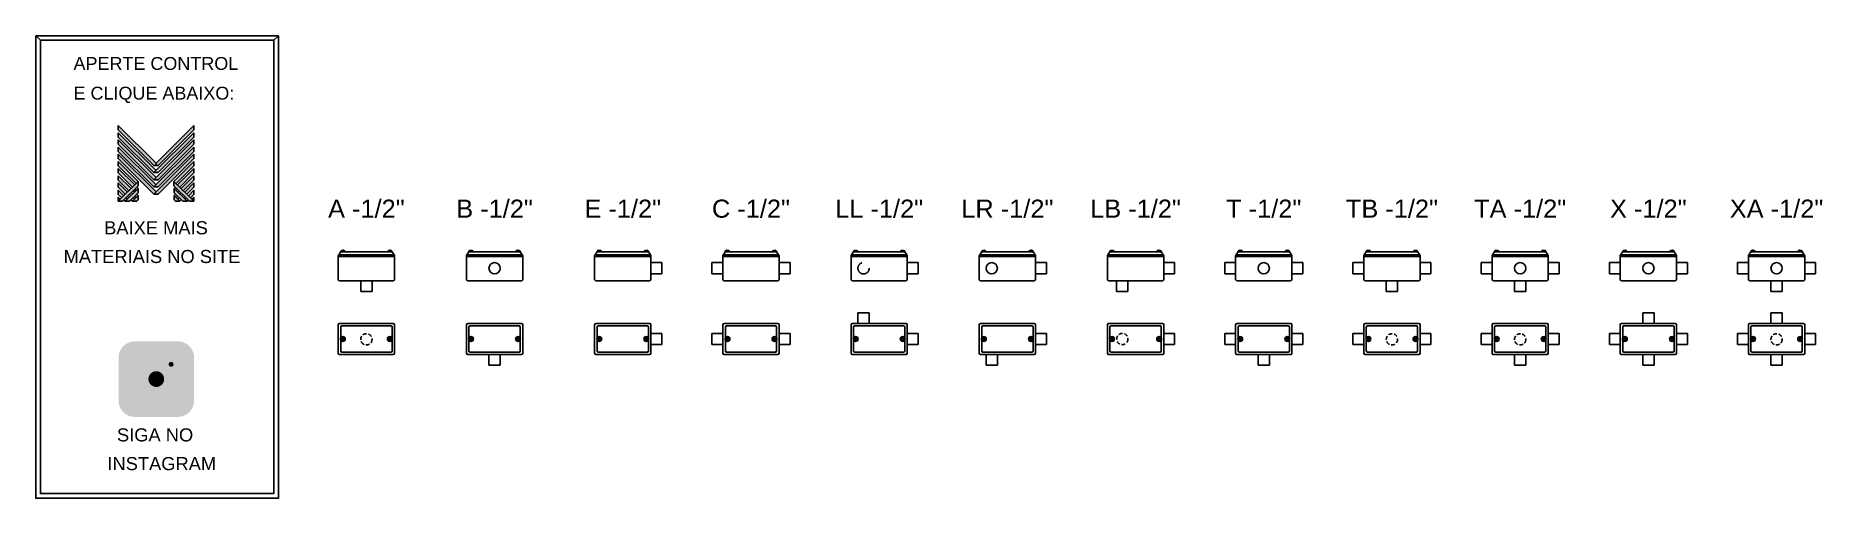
# Model space of a CAD drawing. Header units: millimetres. Extents: x -291 to 2662, y 32 to 797.
import ezdxf
from ezdxf.enums import TextEntityAlignment as Align

# ---------------------------------------------------------------- set-up
doc = ezdxf.new("R2010")
doc.units = ezdxf.units.MM
doc.linetypes.add('HIDDEN', pattern=[9.525, 6.35, -3.175])
for name, color, linetype in [('BUCHA DE PASSAGEM', 20, 'Continuous'), ('CONDULETE', 252, 'Continuous'), ('FURO VASADO', 251, 'Continuous'), ('logo01', 10, 'Continuous'), ('logo02', 250, 'Continuous')]:
    doc.layers.add(name, color=color, linetype=linetype)
doc.styles.get("Standard").update_dxf_attribs({"font": 'arial.ttf'})

msp = doc.modelspace()

# ---------------------------------------------------------------- texts
at = {"color": 1}
for s, p in [('A -1/2"', (255.1, 511.9)), ('B -1/2"', (467, 511.9)), ('E -1/2"', (678.9, 511.9)), ('C -1/2"', (890.8, 511.9)), ('LL -1/2"', (1102.7, 511.9)), ('LR -1/2"', (1314.6, 511.9)), ('LB -1/2"', (1526.5, 511.9)), ('T -1/2"', (1738.4, 511.9)), ('TB -1/2"', (1950.3, 511.9)), ('TA -1/2"', (2162.2, 511.9)), ('X -1/2"', (2374.1, 511.9)), ('XA -1/2"', (2586, 511.9))]:
    msp.add_text(s, height=30, dxfattribs=at).set_placement(p, align=Align.MIDDLE)
at = {"layer": 'BUCHA DE PASSAGEM'}
for s, height, p in [('APERTE CONTROL', 21.263, (-229, 740.9)), ('E CLIQUE ABAIXO:', 21.263, (-229, 691.8)), ('BAIXE MAIS', 21.65, (-178.4, 468.9)), ('MATERIAIS NO SITE', 21.646, (-245.4, 421.4)), ('SIGA NO', 21.65, (-157.2, 126.3)), ('INSTAGRAM', 21.65, (-173, 78.8))]:
    msp.add_text(s, height=height, dxfattribs=at).set_placement(p)

# ---------------------------------------------------------------- blocks, each defined once
blk = doc.blocks.new('MESH')
at = {"layer": 'logo01'}
h = blk.add_hatch(color=256, dxfattribs=at)
h.dxf.hatch_style = 1
h.paths.add_polyline_path([(30046, 14087), (30046, 13835), (32119, 11769), (32248, 11769), (32248, 11893)])
h.paths.add_polyline_path([(30046, 13670), (30046, 13418), (32121, 11349), (32248, 11475)])
h.paths.add_polyline_path([(30046, 13253), (30046, 13001), (32121, 10932), (32248, 11058)])
h.paths.add_polyline_path([(30046, 12835), (30046, 12583), (32121, 10515), (32248, 10641)])
h.paths.add_polyline_path([(30046, 12418), (30046, 12166), (32121, 10097), (32248, 10223)])
h.paths.add_polyline_path([(30046, 12001), (30046, 11749), (31084, 10714), (31211, 10840)])
h.paths.add_polyline_path([(30046, 11583), (30046, 11331), (30875, 10505), (31001, 10631)])
h.paths.add_polyline_path([(30046, 11166), (30046, 10914), (30666, 10296), (30792, 10422)])
h.paths.add_polyline_path([(30046, 10749), (30046, 10497), (30456, 10088), (30583, 10214)])
h.paths.add_polyline_path([(30046, 10331), (30046, 10079), (30247, 9879), (30373, 10005)])
h.paths.add_polyline_path([(30164, 9796), (30046, 9914), (30046, 9679)])
h.paths.add_polyline_path([(30574, 9805), (30500, 9879), (30373, 9753), (30448, 9679)])
h.paths.add_polyline_path([(30784, 10013), (30709, 10088), (30583, 9962), (30657, 9887)])
h.paths.add_polyline_path([(30993, 9805), (30910, 9887), (30784, 9761), (30867, 9679)])
h.paths.add_polyline_path([(30993, 10222), (30918, 10296), (30792, 10170), (30867, 10096)])
h.paths.add_polyline_path([(31119, 10096), (30993, 9970), (31076, 9887), (31202, 10013)])
h.paths.add_polyline_path([(31202, 10431), (31128, 10505), (31001, 10379), (31076, 10305)], flags=17)
h.paths.add_polyline_path([(33284, 10840), (33284, 10588), (34196, 9679), (34449, 9679)])
h.paths.add_polyline_path([(33293, 10431), (33293, 10179), (33794, 9679), (34047, 9679)])
h.paths.add_polyline_path([(33293, 10013), (33293, 9761), (33376, 9679), (33628, 9679)], flags=17)
at = {"layer": 'logo02'}
h = blk.add_hatch(color=256, dxfattribs=at)
h.dxf.hatch_style = 1
h.paths.add_polyline_path([(34449, 13835), (34449, 14087), (32248, 11893), (32248, 11769), (32376, 11769)])
h.paths.add_polyline_path([(34449, 13418), (34449, 13670), (32121, 11349), (32374, 11349)])
h.paths.add_polyline_path([(34449, 13001), (34449, 13253), (32121, 10932), (32374, 10932)])
h.paths.add_polyline_path([(34449, 12583), (34449, 12835), (32121, 10515), (32374, 10515)])
h.paths.add_polyline_path([(34449, 12166), (34449, 12418), (32121, 10097), (32374, 10097)])
h.paths.add_polyline_path([(34449, 11749), (34449, 12001), (33284, 10840), (33411, 10714)], flags=17)
h.paths.add_polyline_path([(34449, 11331), (34449, 11583), (33494, 10631), (33620, 10505)], flags=17)
h.paths.add_polyline_path([(34449, 10914), (34449, 11166), (33703, 10422), (33829, 10296)], flags=17)
h.paths.add_polyline_path([(34449, 10497), (34449, 10749), (33912, 10214), (34039, 10088)])
h.paths.add_polyline_path([(34449, 10331), (34122, 10005), (34248, 9879), (34449, 10079)])
h.paths.add_polyline_path([(33577, 10296), (33502, 10222), (33628, 10096), (33703, 10170)])
h.paths.add_polyline_path([(33367, 10505), (33293, 10431), (33419, 10305), (33494, 10379)], flags=17)
h.paths.add_polyline_path([(33376, 10096), (33293, 10013), (33419, 9887), (33502, 9970)])
h.paths.add_polyline_path([(33786, 10088), (33711, 10013), (33838, 9887), (33912, 9962)])
h.paths.add_polyline_path([(33585, 9887), (33502, 9805), (33628, 9679), (33711, 9761)])
h.paths.add_polyline_path([(33995, 9879), (33921, 9805), (34047, 9679), (34122, 9753)])
h.paths.add_polyline_path([(34449, 9914), (34331, 9796), (34449, 9679)])
h.paths.add_polyline_path([(31202, 10013), (30867, 9679), (31119, 9679), (31202, 9761)], flags=17)
h.paths.add_polyline_path([(31202, 10179), (31202, 10431), (30448, 9679), (30701, 9679)])
h.paths.add_polyline_path([(31211, 10588), (31211, 10840), (30046, 9679), (30299, 9679)])
at = {"layer": 'logo01'}
for p, q in [((30046, 14087), (30046, 13835)), ((30046, 14087), (32248, 11893)), ((30046, 13835), (32119, 11769)), ((30046, 13670), (30046, 13418)), ((30046, 13670), (32248, 11475)), ((30046, 13418), (32121, 11349)), ((30046, 13253), (30046, 13001)), ((30046, 13253), (32248, 11058)), ((30046, 13001), (32121, 10932)), ((30046, 12835), (30046, 12583)), ((30046, 12835), (32248, 10641)), ((30046, 12583), (32121, 10515)), ((30046, 12418), (30046, 12166)), ((30046, 12418), (32248, 10223)), ((30046, 12166), (32121, 10097)), ((30046, 12001), (30046, 11749)), ((30046, 12001), (31211, 10840)), ((30046, 11749), (31084, 10714)), ((30046, 11583), (30046, 11331)), ((30046, 11583), (31001, 10631)), ((32119, 11769), (32248, 11769)), ((30046, 11331), (30875, 10505)), ((30046, 11166), (30046, 10914)), ((30046, 11166), (30792, 10422)), ((30046, 10914), (30666, 10296)), ((30046, 10749), (30046, 10497)), ((30046, 10749), (30583, 10214)), ((30046, 10497), (30456, 10088)), ((31128, 10505), (31202, 10431)), ((33284, 10840), (34449, 9679)), ((33284, 10588), (33284, 10840)), ((33284, 10588), (34196, 9679)), ((33293, 10431), (34047, 9679)), ((33293, 10179), (33293, 10431)), ((30046, 10331), (30046, 10079)), ((30046, 10331), (30373, 10005)), ((30046, 10079), (30247, 9879)), ((30046, 9914), (30046, 9679)), ((30046, 9914), (30164, 9796)), ((30373, 9753), (30448, 9679)), ((30500, 9879), (30574, 9805)), ((30583, 9962), (30657, 9887)), ((30709, 10088), (30784, 10013)), ((30784, 9761), (30867, 9679)), ((30792, 10170), (30867, 10096)), ((30910, 9887), (30993, 9805)), ((30918, 10296), (30993, 10222)), ((30993, 9970), (31076, 9887)), ((31001, 10379), (31076, 10305)), ((31119, 10096), (31202, 10013)), ((33293, 10179), (33794, 9679)), ((33293, 10013), (33628, 9679)), ((33293, 9761), (33293, 10013)), ((33293, 9761), (33376, 9679)), ((33628, 9679), (33376, 9679)), ((34047, 9679), (33794, 9679)), ((34449, 9679), (34196, 9679))]:
    blk.add_line(p, q, dxfattribs=at)
at = {"layer": 'logo02'}
for p, q in [((34449, 13670), (32121, 11349)), ((34449, 14087), (32248, 11893)), ((34449, 13835), (32376, 11769)), ((34449, 14087), (34449, 13835)), ((34449, 13670), (34449, 13418)), ((34449, 13253), (32121, 10932)), ((34449, 12835), (32121, 10515)), ((34449, 13418), (32374, 11349)), ((34449, 13001), (32374, 10932)), ((34449, 12583), (32374, 10515)), ((34449, 13253), (34449, 13001)), ((34449, 12835), (34449, 12583)), ((34449, 12418), (32121, 10097)), ((32248, 11769), (32248, 11893)), ((32376, 11769), (32248, 11769)), ((34449, 12166), (32374, 10097)), ((34449, 12001), (33284, 10840)), ((34449, 11749), (33411, 10714)), ((34449, 11583), (33494, 10631)), ((34449, 12418), (34449, 12166)), ((34449, 12001), (34449, 11749)), ((34449, 11583), (34449, 11331)), ((31211, 10840), (30046, 9679)), ((31211, 10588), (30299, 9679)), ((31202, 10431), (30448, 9679)), ((31202, 10179), (31202, 10431)), ((31211, 10588), (31211, 10840)), ((32121, 11349), (32374, 11349)), ((32121, 10932), (32374, 10932)), ((32121, 10515), (32374, 10515)), ((33367, 10505), (33293, 10431)), ((34449, 11331), (33620, 10505)), ((34449, 11166), (33703, 10422)), ((34449, 10914), (33829, 10296)), ((34449, 10749), (33912, 10214)), ((34449, 10497), (34039, 10088)), ((34449, 11166), (34449, 10914)), ((34449, 10749), (34449, 10497)), ((30046, 9679), (30299, 9679)), ((30448, 9679), (30701, 9679)), ((31202, 10179), (30701, 9679)), ((31202, 10013), (30867, 9679)), ((30867, 9679), (31119, 9679)), ((31202, 9761), (31119, 9679)), ((31202, 9761), (31202, 10013)), ((32121, 10097), (32374, 10097)), ((33376, 10096), (33293, 10013)), ((33494, 10379), (33419, 10305)), ((33502, 9970), (33419, 9887)), ((33577, 10296), (33502, 10222)), ((33585, 9887), (33502, 9805)), ((33703, 10170), (33628, 10096)), ((33711, 9761), (33628, 9679)), ((33786, 10088), (33711, 10013)), ((33912, 9962), (33838, 9887)), ((33995, 9879), (33921, 9805)), ((34122, 9753), (34047, 9679)), ((34449, 10331), (34122, 10005)), ((34449, 10079), (34248, 9879)), ((34449, 9914), (34331, 9796)), ((34449, 10331), (34449, 10079)), ((34449, 9914), (34449, 9679))]:
    blk.add_line(p, q, dxfattribs=at)

# ---------------------------------------------------------------- hatches: boundary and pattern name
at = {"layer": 'BUCHA DE PASSAGEM'}
h = msp.add_hatch(color=18, dxfattribs=at)
h.dxf.hatch_style = 1
h.paths.add_polyline_path([(-56.6, 291.8), (-127.8, 291.8, 0.414214), (-154.6, 265), (-154.6, 193.7, 0.414214), (-127.8, 166.9), (-56.6, 166.9, 0.414214), (-29.8, 193.7), (-29.8, 265, 0.414214)])
h.paths.add_polyline_path([(-109.5, 274.5), (-74.9, 274.5, -0.414214), (-47.2, 246.7), (-47.2, 212, -0.414214), (-74.9, 184.2), (-109.5, 184.2, -0.414214), (-137.2, 212), (-137.2, 246.7, -0.414214)], flags=16)
h.paths.add_polyline_path([(-109.5, 266.2), (-74.9, 266.2, -0.414214), (-55.4, 246.7), (-55.4, 212, -0.414214), (-74.9, 192.5), (-109.5, 192.5, -0.414214), (-129, 212), (-129, 246.7, -0.414214)], flags=0)
h.paths.add_polyline_path([(-71, 229.4, -1), (-113.4, 229.4, -1)], flags=0)
h.paths.add_polyline_path([(-79.2, 229.4, -1), (-105.2, 229.4, -1)], flags=0)
h.paths.add_polyline_path([(-63.6, 253.9, -1), (-71.8, 253.9, -1)], flags=0)
h.paths.add_polyline_path([(-74.9, 266.2), (-109.5, 266.2, 0.414214), (-129, 246.7), (-129, 212, 0.414214), (-109.5, 192.5), (-74.9, 192.5, 0.414214), (-55.4, 212), (-55.4, 246.7, 0.414214)], flags=0)
h.paths.add_polyline_path([(-105.2, 229.4, 1), (-79.2, 229.4, 1)], flags=0)
h = msp.add_hatch(color=0, dxfattribs=at)
h.dxf.hatch_style = 1
h.paths.add_polyline_path([(-109.5, 274.5, 0.414214), (-137.2, 246.7), (-137.2, 212, 0.414214), (-109.5, 184.2), (-74.9, 184.2, 0.414214), (-47.2, 212), (-47.2, 246.7, 0.414214), (-74.9, 274.5)])
h.paths.add_polyline_path([(-63.6, 253.9, -1), (-71.8, 253.9, -1)], flags=16)
h.paths.add_polyline_path([(-71, 229.4, -1), (-113.4, 229.4, -1)], flags=16)
h.paths.add_polyline_path([(-79.2, 229.4, -1), (-105.2, 229.4, -1)], flags=0)
h = msp.add_hatch(color=18, dxfattribs=at)
h.dxf.hatch_style = 1
h.paths.add_polyline_path([(-74.9, 266.2), (-109.5, 266.2, 0.414214), (-129, 246.7), (-129, 212, 0.414214), (-109.5, 192.5), (-74.9, 192.5, 0.414214), (-55.4, 212), (-55.4, 246.7, 0.414214)])
h.paths.add_polyline_path([(-71, 229.4, -1), (-113.4, 229.4, -1)], flags=16)
h.paths.add_polyline_path([(-79.2, 229.4, -1), (-105.2, 229.4, -1)], flags=0)
h.paths.add_polyline_path([(-71.8, 253.9, -1), (-63.6, 253.9, -1)], flags=16)
h.paths.add_polyline_path([(-79.2, 229.4, 1), (-105.2, 229.4, 1)], flags=0)
h = msp.add_hatch(color=0, dxfattribs=at)
h.dxf.hatch_style = 1
h.paths.add_polyline_path([(-113.4, 229.4, 1), (-71, 229.4, 1)])
h.paths.add_polyline_path([(-79.2, 229.4, -1), (-105.2, 229.4, -1)], flags=16)
h = msp.add_hatch(color=18, dxfattribs=at)
h.dxf.hatch_style = 1
h.paths.add_polyline_path([(-105.2, 229.4, 1), (-79.2, 229.4, 1)])
h = msp.add_hatch(color=0, dxfattribs=at)
h.dxf.hatch_style = 1
h.paths.add_polyline_path([(-63.6, 253.9, 1), (-71.8, 253.9, 1)])

# ---------------------------------------------------------------- linework, layer by layer
for p, q in [((-283.8, 789.8), (-291.5, 797.4)), ((102, 789.8), (109.7, 797.4))]:
    msp.add_line(p, q, dxfattribs=at)
for points in [[(-291.5, 797.4), (109.7, 797.4), (109.7, 32.2), (-291.5, 32.2)], [(-283.8, 789.8), (102, 789.8), (102, 39.9), (-283.8, 39.9)]]:
    msp.add_lwpolyline(points, close=True, dxfattribs=at)
at = {"layer": 'CONDULETE'}
for p, q in [((208.6, 433.3), (209.3, 435)), ((208.6, 433.3), (208.6, 394.2)), ((208.6, 433.3), (301.6, 433.3)), ((208.6, 432.2), (301.6, 432.2)), ((212.7, 440.2), (209.3, 435)), ((209.3, 435), (300.8, 435)), ((220, 440.2), (212.4, 440.2)), ((215.7, 441.8), (215.6, 442.4)), ((216.2, 441.6), (215.9, 441.6)), ((216.2, 441.6), (216.5, 441.6)), ((216.7, 441.8), (216.8, 442.4)), ((220, 440.2), (290.2, 440.2)), ((290.2, 440.2), (297.7, 440.2)), ((293.4, 441.8), (293.4, 442.4)), ((293.9, 441.6), (293.6, 441.6)), ((293.9, 441.6), (294.3, 441.6)), ((294.5, 441.8), (294.5, 442.4)), ((297.5, 440.2), (300.8, 435)), ((301.6, 433.3), (300.8, 435)), ((301.6, 394.2), (301.6, 433.3)), ((420.5, 433.3), (421.2, 435)), ((420.5, 433.3), (420.5, 394.2)), ((420.5, 433.3), (513.5, 433.3)), ((420.5, 432.2), (513.5, 432.2)), ((424.6, 440.2), (421.2, 435)), ((421.2, 435), (512.7, 435)), ((431.9, 440.2), (424.3, 440.2)), ((427.6, 441.8), (427.5, 442.4)), ((428.1, 441.6), (427.8, 441.6)), ((428.1, 441.6), (428.4, 441.6)), ((428.6, 441.8), (428.7, 442.4)), ((431.9, 440.2), (502.1, 440.2)), ((502.1, 440.2), (509.6, 440.2)), ((505.3, 441.8), (505.3, 442.4)), ((505.8, 441.6), (505.5, 441.6)), ((505.8, 441.6), (506.2, 441.6)), ((506.4, 441.8), (506.4, 442.4)), ((509.4, 440.2), (512.7, 435)), ((513.5, 433.3), (512.7, 435)), ((513.5, 394.2), (513.5, 433.3)), ((632.4, 433.3), (633.1, 435)), ((632.4, 433.3), (632.4, 394.2)), ((632.4, 433.3), (725.4, 433.3)), ((632.4, 432.2), (725.4, 432.2)), ((636.5, 440.2), (633.1, 435)), ((633.1, 435), (724.6, 435)), ((643.8, 440.2), (636.2, 440.2)), ((639.5, 441.8), (639.4, 442.4)), ((640, 441.6), (639.7, 441.6)), ((640, 441.6), (640.3, 441.6)), ((640.5, 441.8), (640.6, 442.4)), ((643.8, 440.2), (714, 440.2)), ((714, 440.2), (721.5, 440.2)), ((717.2, 441.8), (717.2, 442.4)), ((717.7, 441.6), (717.4, 441.6)), ((717.7, 441.6), (718.1, 441.6)), ((718.3, 441.8), (718.3, 442.4)), ((721.3, 440.2), (724.6, 435)), ((725.4, 433.3), (724.6, 435)), ((725.4, 394.2), (725.4, 433.3)), ((743.4, 422.1), (725.4, 422.1)), ((743.4, 403.4), (743.4, 422.1)), ((826.3, 403.4), (826.3, 422.1)), ((826.3, 422.1), (844.3, 422.1)), ((844.3, 433.3), (845, 435)), ((844.3, 433.3), (844.3, 394.2)), ((844.3, 433.3), (937.3, 433.3)), ((844.3, 432.2), (937.3, 432.2)), ((848.4, 440.2), (845, 435)), ((845, 435), (936.5, 435)), ((855.7, 440.2), (848.1, 440.2)), ((851.4, 441.8), (851.3, 442.4)), ((851.9, 441.6), (851.6, 441.6)), ((851.9, 441.6), (852.2, 441.6)), ((852.4, 441.8), (852.5, 442.4)), ((855.7, 440.2), (925.9, 440.2)), ((925.9, 440.2), (933.4, 440.2)), ((929.1, 441.8), (929.1, 442.4)), ((929.6, 441.6), (929.3, 441.6)), ((929.6, 441.6), (930, 441.6)), ((930.2, 441.8), (930.2, 442.4)), ((933.2, 440.2), (936.5, 435)), ((937.3, 433.3), (936.5, 435)), ((937.3, 394.2), (937.3, 433.3)), ((955.3, 422.1), (937.3, 422.1)), ((955.3, 403.4), (955.3, 422.1)), ((1056.2, 433.3), (1056.9, 435)), ((1056.2, 433.3), (1056.2, 394.2)), ((1056.2, 433.3), (1149.2, 433.3)), ((1056.2, 432.2), (1149.2, 432.2)), ((1060.3, 440.2), (1056.9, 435)), ((1056.9, 435), (1148.5, 435)), ((1067.6, 440.2), (1060, 440.2)), ((1063.3, 441.8), (1063.2, 442.4)), ((1063.8, 441.6), (1063.5, 441.6)), ((1063.8, 441.6), (1064.1, 441.6)), ((1064.3, 441.8), (1064.4, 442.4)), ((1067.6, 440.2), (1137.8, 440.2)), ((1137.8, 440.2), (1145.3, 440.2)), ((1141, 441.8), (1141, 442.4)), ((1141.6, 441.6), (1141.2, 441.6)), ((1141.6, 441.6), (1141.9, 441.6)), ((1142.1, 441.8), (1142.1, 442.4)), ((1145.1, 440.2), (1148.5, 435)), ((1149.2, 433.3), (1148.5, 435)), ((1149.2, 394.2), (1149.2, 433.3)), ((1167.2, 422.1), (1149.2, 422.1)), ((1167.2, 403.4), (1167.2, 422.1)), ((1268.1, 433.3), (1268.8, 435)), ((1268.1, 433.3), (1268.1, 394.2)), ((1268.1, 433.3), (1361.1, 433.3)), ((1268.1, 432.2), (1361.1, 432.2)), ((1272.2, 440.2), (1268.8, 435)), ((1268.8, 435), (1360.4, 435)), ((1279.5, 440.2), (1271.9, 440.2)), ((1275.2, 441.8), (1275.1, 442.4)), ((1275.7, 441.6), (1275.4, 441.6)), ((1275.7, 441.6), (1276, 441.6)), ((1276.2, 441.8), (1276.3, 442.4)), ((1279.5, 440.2), (1349.7, 440.2)), ((1349.7, 440.2), (1357.2, 440.2)), ((1352.9, 441.8), (1352.9, 442.4)), ((1353.5, 441.6), (1353.1, 441.6)), ((1353.5, 441.6), (1353.8, 441.6)), ((1354, 441.8), (1354, 442.4)), ((1357, 440.2), (1360.4, 435)), ((1361.1, 433.3), (1360.4, 435)), ((1361.1, 394.2), (1361.1, 433.3)), ((1379.1, 422.1), (1361.1, 422.1)), ((1379.1, 403.4), (1379.1, 422.1)), ((1480, 433.3), (1480.7, 435)), ((1480, 433.3), (1480, 394.2)), ((1480, 433.3), (1573, 433.3)), ((1480, 432.2), (1573, 432.2)), ((1484.1, 440.2), (1480.7, 435)), ((1480.7, 435), (1572.3, 435)), ((1491.4, 440.2), (1483.8, 440.2)), ((1487.1, 441.8), (1487, 442.4)), ((1487.6, 441.6), (1487.3, 441.6)), ((1487.6, 441.6), (1487.9, 441.6)), ((1488.1, 441.8), (1488.2, 442.4)), ((1491.4, 440.2), (1561.6, 440.2)), ((1561.6, 440.2), (1569.1, 440.2)), ((1564.8, 441.8), (1564.8, 442.4)), ((1565.4, 441.6), (1565, 441.6)), ((1565.4, 441.6), (1565.7, 441.6)), ((1565.9, 441.8), (1565.9, 442.4)), ((1568.9, 440.2), (1572.3, 435)), ((1573, 433.3), (1572.3, 435)), ((1573, 394.2), (1573, 433.3)), ((1591, 422.1), (1573, 422.1)), ((1591, 403.4), (1591, 422.1)), ((1673.9, 403.4), (1673.9, 422.1)), ((1673.9, 422.1), (1691.9, 422.1)), ((1691.9, 433.3), (1692.6, 435)), ((1691.9, 433.3), (1691.9, 394.2)), ((1691.9, 433.3), (1784.9, 433.3)), ((1691.9, 432.2), (1784.9, 432.2)), ((1696, 440.2), (1692.6, 435)), ((1692.6, 435), (1784.2, 435)), ((1703.3, 440.2), (1695.7, 440.2)), ((1699, 441.8), (1698.9, 442.4)), ((1699.5, 441.6), (1699.2, 441.6)), ((1699.5, 441.6), (1699.8, 441.6)), ((1700, 441.8), (1700.1, 442.4)), ((1703.3, 440.2), (1773.5, 440.2)), ((1773.5, 440.2), (1781, 440.2)), ((1776.7, 441.8), (1776.7, 442.4)), ((1777.3, 441.6), (1776.9, 441.6)), ((1777.3, 441.6), (1777.6, 441.6)), ((1777.8, 441.8), (1777.8, 442.4)), ((1780.8, 440.2), (1784.2, 435)), ((1784.9, 433.3), (1784.2, 435)), ((1784.9, 394.2), (1784.9, 433.3)), ((1802.9, 422.1), (1784.9, 422.1)), ((1802.9, 403.4), (1802.9, 422.1)), ((1885.8, 403.4), (1885.8, 422.1)), ((1885.8, 422.1), (1903.8, 422.1)), ((1903.8, 433.3), (1904.5, 435)), ((1903.8, 433.3), (1903.8, 394.2)), ((1903.8, 433.3), (1996.8, 433.3)), ((1903.8, 432.2), (1996.8, 432.2)), ((1907.9, 440.2), (1904.5, 435)), ((1904.5, 435), (1996.1, 435)), ((1915.2, 440.2), (1907.6, 440.2)), ((1910.9, 441.8), (1910.8, 442.4)), ((1911.4, 441.6), (1911.1, 441.6)), ((1911.4, 441.6), (1911.7, 441.6)), ((1911.9, 441.8), (1912, 442.4)), ((1915.2, 440.2), (1985.4, 440.2)), ((1985.4, 440.2), (1992.9, 440.2)), ((1988.7, 441.8), (1988.6, 442.4)), ((1989.2, 441.6), (1988.9, 441.6)), ((1989.2, 441.6), (1989.5, 441.6)), ((1989.7, 441.8), (1989.7, 442.4)), ((1992.7, 440.2), (1996.1, 435)), ((1996.8, 433.3), (1996.1, 435)), ((1996.8, 394.2), (1996.8, 433.3)), ((2014.8, 422.1), (1996.8, 422.1)), ((2014.8, 403.4), (2014.8, 422.1)), ((2097.7, 403.4), (2097.7, 422.1)), ((2097.7, 422.1), (2115.7, 422.1)), ((2115.7, 433.3), (2116.4, 435)), ((2115.7, 433.3), (2115.7, 394.2)), ((2115.7, 433.3), (2208.7, 433.3)), ((2115.7, 432.2), (2208.7, 432.2)), ((2119.8, 440.2), (2116.4, 435)), ((2116.4, 435), (2208, 435)), ((2127.1, 440.2), (2119.5, 440.2)), ((2122.8, 441.8), (2122.8, 442.4)), ((2123.3, 441.6), (2123, 441.6)), ((2123.3, 441.6), (2123.6, 441.6)), ((2123.8, 441.8), (2123.9, 442.4)), ((2127.1, 440.2), (2197.3, 440.2)), ((2197.3, 440.2), (2204.8, 440.2)), ((2200.6, 441.8), (2200.5, 442.4)), ((2201.1, 441.6), (2200.8, 441.6)), ((2201.1, 441.6), (2201.4, 441.6)), ((2201.6, 441.8), (2201.6, 442.4)), ((2204.6, 440.2), (2208, 435)), ((2208.7, 433.3), (2208, 435)), ((2208.7, 394.2), (2208.7, 433.3)), ((2226.7, 422.1), (2208.7, 422.1)), ((2226.7, 403.4), (2226.7, 422.1)), ((2309.6, 403.4), (2309.6, 422.1)), ((2309.6, 422.1), (2327.6, 422.1)), ((2327.6, 433.3), (2328.3, 435)), ((2327.6, 433.3), (2327.6, 394.2)), ((2327.6, 433.3), (2420.6, 433.3)), ((2327.6, 432.2), (2420.6, 432.2)), ((2331.7, 440.2), (2328.3, 435)), ((2328.3, 435), (2419.9, 435)), ((2339, 440.2), (2331.5, 440.2)), ((2334.7, 441.8), (2334.7, 442.4)), ((2335.2, 441.6), (2334.9, 441.6)), ((2335.2, 441.6), (2335.5, 441.6)), ((2335.7, 441.8), (2335.8, 442.4)), ((2339, 440.2), (2409.2, 440.2)), ((2409.2, 440.2), (2416.8, 440.2)), ((2412.5, 441.8), (2412.4, 442.4)), ((2413, 441.6), (2412.7, 441.6)), ((2413, 441.6), (2413.3, 441.6)), ((2413.5, 441.8), (2413.5, 442.4)), ((2416.5, 440.2), (2419.9, 435)), ((2420.6, 433.3), (2419.9, 435)), ((2420.6, 394.2), (2420.6, 433.3)), ((2438.6, 422.1), (2420.6, 422.1)), ((2438.6, 403.4), (2438.6, 422.1)), ((2521.5, 403.4), (2521.5, 422.1)), ((2521.5, 422.1), (2539.5, 422.1)), ((2539.5, 433.3), (2540.2, 435)), ((2539.5, 433.3), (2539.5, 394.2)), ((2539.5, 433.3), (2632.5, 433.3)), ((2539.5, 432.2), (2632.5, 432.2)), ((2543.6, 440.2), (2540.2, 435)), ((2540.2, 435), (2631.8, 435)), ((2550.9, 440.2), (2543.4, 440.2)), ((2546.6, 441.8), (2546.6, 442.4)), ((2547.1, 441.6), (2546.8, 441.6)), ((2547.1, 441.6), (2547.4, 441.6)), ((2547.6, 441.8), (2547.7, 442.4)), ((2550.9, 440.2), (2621.1, 440.2)), ((2621.1, 440.2), (2628.7, 440.2)), ((2624.4, 441.8), (2624.3, 442.4)), ((2624.9, 441.6), (2624.6, 441.6)), ((2624.9, 441.6), (2625.2, 441.6)), ((2625.4, 441.8), (2625.5, 442.4)), ((2628.4, 440.2), (2631.8, 435)), ((2632.5, 433.3), (2631.8, 435)), ((2632.5, 394.2), (2632.5, 433.3)), ((2650.5, 422.1), (2632.5, 422.1)), ((2650.5, 403.4), (2650.5, 422.1)), ((210.6, 392.2), (299.6, 392.2)), ((245.7, 374.2), (245.7, 392.2)), ((264.4, 392.2), (264.4, 374.2)), ((422.5, 392.2), (511.5, 392.2)), ((634.4, 392.2), (723.4, 392.2)), ((725.4, 403.4), (743.4, 403.4)), ((844.3, 403.4), (826.3, 403.4)), ((846.3, 392.2), (935.3, 392.2)), ((937.3, 403.4), (955.3, 403.4)), ((1058.2, 392.2), (1147.2, 392.2)), ((1149.2, 403.4), (1167.2, 403.4)), ((1270.1, 392.2), (1359.1, 392.2)), ((1361.1, 403.4), (1379.1, 403.4)), ((1482, 392.2), (1571, 392.2)), ((1495.2, 374.2), (1495.2, 392.2)), ((1513.9, 392.2), (1513.9, 374.2)), ((1573, 403.4), (1591, 403.4)), ((1691.9, 403.4), (1673.9, 403.4)), ((1693.9, 392.2), (1782.9, 392.2)), ((1784.9, 403.4), (1802.9, 403.4)), ((1903.8, 403.4), (1885.8, 403.4)), ((1905.8, 392.2), (1994.8, 392.2)), ((1940.9, 374.2), (1940.9, 392.2)), ((1959.6, 392.2), (1959.6, 374.2)), ((1996.8, 403.4), (2014.8, 403.4)), ((2115.7, 403.4), (2097.7, 403.4)), ((2117.7, 392.2), (2206.7, 392.2)), ((2152.8, 374.2), (2152.8, 392.2)), ((2171.5, 392.2), (2171.5, 374.2)), ((2208.7, 403.4), (2226.7, 403.4)), ((2327.6, 403.4), (2309.6, 403.4)), ((2329.6, 392.2), (2418.6, 392.2)), ((2420.6, 403.4), (2438.6, 403.4)), ((2539.5, 403.4), (2521.5, 403.4)), ((2541.5, 392.2), (2630.5, 392.2)), ((2576.7, 374.2), (2576.7, 392.2)), ((2595.4, 392.2), (2595.4, 374.2)), ((2632.5, 403.4), (2650.5, 403.4)), ((264.4, 374.2), (245.7, 374.2)), ((1513.9, 374.2), (1495.2, 374.2)), ((1959.6, 374.2), (1940.9, 374.2)), ((2171.5, 374.2), (2152.8, 374.2)), ((2595.4, 374.2), (2576.7, 374.2)), ((1086.2, 339.2), (1067.5, 339.2)), ((1067.5, 339.2), (1067.5, 321.2)), ((1086.2, 321.2), (1086.2, 339.2)), ((2383.5, 339.2), (2364.8, 339.2)), ((2364.8, 339.2), (2364.8, 321.2)), ((2383.5, 321.2), (2383.5, 339.2)), ((2595.4, 339.2), (2576.7, 339.2)), ((2576.7, 339.2), (2576.7, 321.2)), ((2595.4, 321.2), (2595.4, 339.2)), ((208.6, 319.2), (208.6, 272.2)), ((210.6, 321.2), (299.6, 321.2)), ((212.7, 315.4), (212.7, 297.6)), ((214.2, 295.7), (214.2, 296.1)), ((214.2, 295.7), (214.2, 295.4)), ((214.4, 296.3), (215.5, 296.3)), ((214.7, 317.4), (295.5, 317.4)), ((215.6, 297.5), (215.6, 296.5)), ((216.2, 297.7), (215.8, 297.7)), ((216.2, 297.7), (216.6, 297.7)), ((216.8, 297.5), (216.8, 296.5)), ((218, 296.3), (216.9, 296.3)), ((218.2, 295.7), (218.2, 296.1)), ((218.2, 295.7), (218.2, 295.4)), ((291.9, 295.7), (291.9, 296.1)), ((291.9, 295.7), (291.9, 295.4)), ((292.1, 296.3), (293.2, 296.3)), ((293.4, 297.5), (293.4, 296.5)), ((293.9, 297.7), (293.6, 297.7)), ((293.9, 297.7), (294.3, 297.7)), ((294.5, 297.5), (294.5, 296.5)), ((295.7, 296.3), (294.7, 296.3)), ((295.9, 295.7), (295.9, 296.1)), ((295.9, 295.7), (295.9, 295.4)), ((297.5, 315.4), (297.5, 297.6)), ((301.6, 319.2), (301.6, 272.2)), ((420.5, 319.2), (420.5, 272.2)), ((422.5, 321.2), (511.5, 321.2)), ((424.6, 315.4), (424.6, 297.6)), ((426.1, 295.7), (426.1, 296.1)), ((426.1, 295.7), (426.1, 295.4)), ((426.3, 296.3), (427.4, 296.3)), ((426.6, 317.4), (507.4, 317.4)), ((427.5, 297.5), (427.5, 296.5)), ((428.1, 297.7), (427.7, 297.7)), ((428.1, 297.7), (428.5, 297.7)), ((428.7, 297.5), (428.7, 296.5)), ((429.9, 296.3), (428.8, 296.3)), ((430.1, 295.7), (430.1, 296.1)), ((430.1, 295.7), (430.1, 295.4)), ((503.8, 295.7), (503.8, 296.1)), ((503.8, 295.7), (503.8, 295.4)), ((504, 296.3), (505.1, 296.3)), ((505.3, 297.5), (505.3, 296.5)), ((505.8, 297.7), (505.5, 297.7)), ((505.8, 297.7), (506.2, 297.7)), ((506.4, 297.5), (506.4, 296.5)), ((507.6, 296.3), (506.6, 296.3)), ((507.8, 295.7), (507.8, 296.1)), ((507.8, 295.7), (507.8, 295.4)), ((509.4, 315.4), (509.4, 297.6)), ((513.5, 319.2), (513.5, 272.2)), ((632.4, 319.2), (632.4, 272.2)), ((634.4, 321.2), (723.4, 321.2)), ((636.5, 315.4), (636.5, 297.6)), ((638, 295.7), (638, 296.1)), ((638, 295.7), (638, 295.4)), ((638.2, 296.3), (639.3, 296.3)), ((638.5, 317.4), (719.3, 317.4)), ((639.4, 297.5), (639.4, 296.5)), ((640, 297.7), (639.6, 297.7)), ((640, 297.7), (640.4, 297.7)), ((640.6, 297.5), (640.6, 296.5)), ((641.8, 296.3), (640.7, 296.3)), ((642, 295.7), (642, 296.1)), ((642, 295.7), (642, 295.4)), ((715.8, 295.7), (715.8, 296.1)), ((715.8, 295.7), (715.8, 295.4)), ((716, 296.3), (717, 296.3)), ((717.2, 297.5), (717.2, 296.5)), ((717.7, 297.7), (717.4, 297.7)), ((717.7, 297.7), (718.1, 297.7)), ((718.3, 297.5), (718.3, 296.5)), ((719.5, 296.3), (718.5, 296.3)), ((719.7, 295.7), (719.7, 296.1)), ((719.7, 295.7), (719.7, 295.4)), ((721.3, 315.4), (721.3, 297.6)), ((725.4, 319.2), (725.4, 272.2)), ((743.4, 305.1), (725.4, 305.1)), ((743.4, 286.4), (743.4, 305.1)), ((826.3, 286.4), (826.3, 305.1)), ((826.3, 305.1), (844.3, 305.1)), ((844.3, 319.2), (844.3, 272.2)), ((846.3, 321.2), (935.3, 321.2)), ((848.4, 315.4), (848.4, 297.6)), ((849.9, 295.7), (849.9, 296.1)), ((849.9, 295.7), (849.9, 295.4)), ((850.1, 296.3), (851.2, 296.3)), ((850.4, 317.4), (931.2, 317.4)), ((851.3, 297.5), (851.3, 296.5)), ((851.9, 297.7), (851.5, 297.7)), ((851.9, 297.7), (852.3, 297.7)), ((852.5, 297.5), (852.5, 296.5)), ((853.7, 296.3), (852.6, 296.3)), ((853.9, 295.7), (853.9, 296.1)), ((853.9, 295.7), (853.9, 295.4)), ((927.7, 295.7), (927.7, 296.1)), ((927.7, 295.7), (927.7, 295.4)), ((927.9, 296.3), (928.9, 296.3)), ((929.1, 297.5), (929.1, 296.5)), ((929.6, 297.7), (929.3, 297.7)), ((929.6, 297.7), (930, 297.7)), ((930.2, 297.5), (930.2, 296.5)), ((931.4, 296.3), (930.4, 296.3)), ((931.6, 295.7), (931.6, 296.1)), ((931.6, 295.7), (931.6, 295.4)), ((933.2, 315.4), (933.2, 297.6)), ((937.3, 319.2), (937.3, 272.2)), ((955.3, 305.1), (937.3, 305.1)), ((955.3, 286.4), (955.3, 305.1)), ((1056.2, 319.2), (1056.2, 272.2)), ((1058.2, 321.2), (1147.2, 321.2)), ((1060.3, 315.4), (1060.3, 297.6)), ((1061.8, 295.7), (1061.8, 296.1)), ((1061.8, 295.7), (1061.8, 295.4)), ((1062, 296.3), (1063.1, 296.3)), ((1062.3, 317.4), (1143.1, 317.4)), ((1063.2, 297.5), (1063.2, 296.5)), ((1063.8, 297.7), (1063.4, 297.7)), ((1063.8, 297.7), (1064.2, 297.7)), ((1064.4, 297.5), (1064.4, 296.5)), ((1065.6, 296.3), (1064.5, 296.3)), ((1065.8, 295.7), (1065.8, 296.1)), ((1065.8, 295.7), (1065.8, 295.4)), ((1139.6, 295.7), (1139.6, 296.1)), ((1139.6, 295.7), (1139.6, 295.4)), ((1139.8, 296.3), (1140.8, 296.3)), ((1141, 297.5), (1141, 296.5)), ((1141.6, 297.7), (1141.2, 297.7)), ((1141.6, 297.7), (1141.9, 297.7)), ((1142.1, 297.5), (1142.1, 296.5)), ((1143.3, 296.3), (1142.3, 296.3)), ((1143.5, 295.7), (1143.5, 296.1)), ((1143.5, 295.7), (1143.5, 295.4)), ((1145.1, 315.4), (1145.1, 297.6)), ((1149.2, 319.2), (1149.2, 272.2)), ((1167.2, 305.1), (1149.2, 305.1)), ((1167.2, 286.4), (1167.2, 305.1)), ((1268.1, 319.2), (1268.1, 272.2)), ((1270.1, 321.2), (1359.1, 321.2)), ((1272.2, 315.4), (1272.2, 297.6)), ((1273.7, 295.7), (1273.7, 296.1)), ((1273.7, 295.7), (1273.7, 295.4)), ((1273.9, 296.3), (1275, 296.3)), ((1274.2, 317.4), (1355, 317.4)), ((1275.1, 297.5), (1275.1, 296.5)), ((1275.7, 297.7), (1275.3, 297.7)), ((1275.7, 297.7), (1276.1, 297.7)), ((1276.3, 297.5), (1276.3, 296.5)), ((1277.5, 296.3), (1276.4, 296.3)), ((1277.7, 295.7), (1277.7, 296.1)), ((1277.7, 295.7), (1277.7, 295.4)), ((1351.5, 295.7), (1351.5, 296.1)), ((1351.5, 295.7), (1351.5, 295.4)), ((1351.7, 296.3), (1352.7, 296.3)), ((1352.9, 297.5), (1352.9, 296.5)), ((1353.5, 297.7), (1353.1, 297.7)), ((1353.5, 297.7), (1353.8, 297.7)), ((1354, 297.5), (1354, 296.5)), ((1355.3, 296.3), (1354.2, 296.3)), ((1355.5, 295.7), (1355.5, 296.1)), ((1355.5, 295.7), (1355.5, 295.4)), ((1357, 315.4), (1357, 297.6)), ((1361.1, 319.2), (1361.1, 272.2)), ((1379.1, 305.1), (1361.1, 305.1)), ((1379.1, 286.4), (1379.1, 305.1)), ((1480, 319.2), (1480, 272.2)), ((1482, 321.2), (1571, 321.2)), ((1484.1, 315.4), (1484.1, 297.6)), ((1485.6, 295.7), (1485.6, 296.1)), ((1485.6, 295.7), (1485.6, 295.4)), ((1485.8, 296.3), (1486.9, 296.3)), ((1486.1, 317.4), (1566.9, 317.4)), ((1487, 297.5), (1487, 296.5)), ((1487.6, 297.7), (1487.2, 297.7)), ((1487.6, 297.7), (1488, 297.7)), ((1488.2, 297.5), (1488.2, 296.5)), ((1489.4, 296.3), (1488.3, 296.3)), ((1489.6, 295.7), (1489.6, 296.1)), ((1489.6, 295.7), (1489.6, 295.4)), ((1563.4, 295.7), (1563.4, 296.1)), ((1563.4, 295.7), (1563.4, 295.4)), ((1563.6, 296.3), (1564.6, 296.3)), ((1564.8, 297.5), (1564.8, 296.5)), ((1565.4, 297.7), (1565, 297.7)), ((1565.4, 297.7), (1565.7, 297.7)), ((1565.9, 297.5), (1565.9, 296.5)), ((1567.2, 296.3), (1566.1, 296.3)), ((1567.4, 295.7), (1567.4, 296.1)), ((1567.4, 295.7), (1567.4, 295.4)), ((1568.9, 315.4), (1568.9, 297.6)), ((1573, 319.2), (1573, 272.2)), ((1591, 305.1), (1573, 305.1)), ((1591, 286.4), (1591, 305.1)), ((1673.9, 286.4), (1673.9, 305.1)), ((1673.9, 305.1), (1691.9, 305.1)), ((1691.9, 319.2), (1691.9, 272.2)), ((1693.9, 321.2), (1782.9, 321.2)), ((1696, 315.4), (1696, 297.6)), ((1697.5, 295.7), (1697.5, 296.1)), ((1697.5, 295.7), (1697.5, 295.4)), ((1697.7, 296.3), (1698.8, 296.3)), ((1698, 317.4), (1778.8, 317.4)), ((1698.9, 297.5), (1698.9, 296.5)), ((1699.5, 297.7), (1699.1, 297.7)), ((1699.5, 297.7), (1699.9, 297.7)), ((1700.1, 297.5), (1700.1, 296.5)), ((1701.3, 296.3), (1700.2, 296.3)), ((1701.5, 295.7), (1701.5, 296.1)), ((1701.5, 295.7), (1701.5, 295.4)), ((1775.3, 295.7), (1775.3, 296.1)), ((1775.3, 295.7), (1775.3, 295.4)), ((1775.5, 296.3), (1776.5, 296.3)), ((1776.7, 297.5), (1776.7, 296.5)), ((1777.3, 297.7), (1776.9, 297.7)), ((1777.3, 297.7), (1777.6, 297.7)), ((1777.8, 297.5), (1777.8, 296.5)), ((1779.1, 296.3), (1778, 296.3)), ((1779.3, 295.7), (1779.3, 296.1)), ((1779.3, 295.7), (1779.3, 295.4)), ((1780.8, 315.4), (1780.8, 297.6)), ((1784.9, 319.2), (1784.9, 272.2)), ((1802.9, 305.1), (1784.9, 305.1)), ((1802.9, 286.4), (1802.9, 305.1)), ((1885.8, 286.4), (1885.8, 305.1)), ((1885.8, 305.1), (1903.8, 305.1)), ((1903.8, 319.2), (1903.8, 272.2)), ((1905.8, 321.2), (1994.8, 321.2)), ((1907.9, 315.4), (1907.9, 297.6)), ((1909.4, 295.7), (1909.4, 296.1)), ((1909.4, 295.7), (1909.4, 295.4)), ((1909.6, 296.3), (1910.7, 296.3)), ((1909.9, 317.4), (1990.7, 317.4)), ((1910.8, 297.5), (1910.8, 296.5)), ((1911.4, 297.7), (1911, 297.7)), ((1911.4, 297.7), (1911.8, 297.7)), ((1912, 297.5), (1912, 296.5)), ((1913.2, 296.3), (1912.1, 296.3)), ((1913.4, 295.7), (1913.4, 296.1)), ((1913.4, 295.7), (1913.4, 295.4)), ((1987.2, 295.7), (1987.2, 296.1)), ((1987.2, 295.7), (1987.2, 295.4)), ((1987.4, 296.3), (1988.4, 296.3)), ((1988.6, 297.5), (1988.6, 296.5)), ((1989.2, 297.7), (1988.8, 297.7)), ((1989.2, 297.7), (1989.5, 297.7)), ((1989.7, 297.5), (1989.7, 296.5)), ((1991, 296.3), (1989.9, 296.3)), ((1991.2, 295.7), (1991.2, 296.1)), ((1991.2, 295.7), (1991.2, 295.4)), ((1992.7, 315.4), (1992.7, 297.6)), ((1996.8, 319.2), (1996.8, 272.2)), ((2014.8, 305.1), (1996.8, 305.1)), ((2014.8, 286.4), (2014.8, 305.1)), ((2097.7, 286.4), (2097.7, 305.1)), ((2097.7, 305.1), (2115.7, 305.1)), ((2115.7, 319.2), (2115.7, 272.2)), ((2117.7, 321.2), (2206.7, 321.2)), ((2119.8, 315.4), (2119.8, 297.6)), ((2121.3, 295.7), (2121.3, 296.1)), ((2121.3, 295.7), (2121.3, 295.4)), ((2121.5, 296.3), (2122.6, 296.3)), ((2121.8, 317.4), (2202.6, 317.4)), ((2122.8, 297.5), (2122.8, 296.5)), ((2123.3, 297.7), (2123, 297.7)), ((2123.3, 297.7), (2123.7, 297.7)), ((2123.9, 297.5), (2123.9, 296.5)), ((2125.1, 296.3), (2124.1, 296.3)), ((2125.3, 295.7), (2125.3, 296.1)), ((2125.3, 295.7), (2125.3, 295.4)), ((2199.1, 295.7), (2199.1, 296.1)), ((2199.1, 295.7), (2199.1, 295.4)), ((2199.3, 296.3), (2200.3, 296.3)), ((2200.5, 297.5), (2200.5, 296.5)), ((2201.1, 297.7), (2200.7, 297.7)), ((2201.1, 297.7), (2201.4, 297.7)), ((2201.6, 297.5), (2201.6, 296.5)), ((2202.9, 296.3), (2201.8, 296.3)), ((2203.1, 295.7), (2203.1, 296.1)), ((2203.1, 295.7), (2203.1, 295.4)), ((2204.6, 315.4), (2204.6, 297.6)), ((2208.7, 319.2), (2208.7, 272.2)), ((2226.7, 305.1), (2208.7, 305.1)), ((2226.7, 286.4), (2226.7, 305.1)), ((2309.6, 286.4), (2309.6, 305.1)), ((2309.6, 305.1), (2327.6, 305.1)), ((2327.6, 319.2), (2327.6, 272.2)), ((2329.6, 321.2), (2418.6, 321.2)), ((2331.7, 315.4), (2331.7, 297.6)), ((2333.2, 295.7), (2333.2, 296.1)), ((2333.2, 295.7), (2333.2, 295.4)), ((2333.4, 296.3), (2334.5, 296.3)), ((2333.7, 317.4), (2414.5, 317.4)), ((2334.7, 297.5), (2334.7, 296.5)), ((2335.2, 297.7), (2334.9, 297.7)), ((2335.2, 297.7), (2335.6, 297.7)), ((2335.8, 297.5), (2335.8, 296.5)), ((2337, 296.3), (2336, 296.3)), ((2337.2, 295.7), (2337.2, 296.1)), ((2337.2, 295.7), (2337.2, 295.4)), ((2411, 295.7), (2411, 296.1)), ((2411, 295.7), (2411, 295.4)), ((2411.2, 296.3), (2412.3, 296.3)), ((2412.4, 297.5), (2412.4, 296.5)), ((2413, 297.7), (2412.6, 297.7)), ((2413, 297.7), (2413.4, 297.7)), ((2413.5, 297.5), (2413.5, 296.5)), ((2414.8, 296.3), (2413.7, 296.3)), ((2415, 295.7), (2415, 296.1)), ((2415, 295.7), (2415, 295.4)), ((2416.5, 315.4), (2416.5, 297.6)), ((2420.6, 319.2), (2420.6, 272.2)), ((2438.6, 305.1), (2420.6, 305.1)), ((2438.6, 286.4), (2438.6, 305.1)), ((2521.5, 286.4), (2521.5, 305.1)), ((2521.5, 305.1), (2539.5, 305.1)), ((2539.5, 319.2), (2539.5, 272.2)), ((2541.5, 321.2), (2630.5, 321.2)), ((2543.6, 315.4), (2543.6, 297.6)), ((2545.1, 295.7), (2545.1, 296.1)), ((2545.1, 295.7), (2545.1, 295.4)), ((2545.3, 296.3), (2546.4, 296.3)), ((2545.6, 317.4), (2626.4, 317.4)), ((2546.6, 297.5), (2546.6, 296.5)), ((2547.1, 297.7), (2546.8, 297.7)), ((2547.1, 297.7), (2547.5, 297.7)), ((2547.7, 297.5), (2547.7, 296.5)), ((2548.9, 296.3), (2547.9, 296.3)), ((2549.1, 295.7), (2549.1, 296.1)), ((2549.1, 295.7), (2549.1, 295.4)), ((2622.9, 295.7), (2622.9, 296.1)), ((2622.9, 295.7), (2622.9, 295.4)), ((2623.1, 296.3), (2624.2, 296.3)), ((2624.3, 297.5), (2624.3, 296.5)), ((2624.9, 297.7), (2624.5, 297.7)), ((2624.9, 297.7), (2625.3, 297.7)), ((2625.5, 297.5), (2625.5, 296.5)), ((2626.7, 296.3), (2625.6, 296.3)), ((2626.9, 295.7), (2626.9, 296.1)), ((2626.9, 295.7), (2626.9, 295.4)), ((2628.4, 315.4), (2628.4, 297.6)), ((2632.5, 319.2), (2632.5, 272.2)), ((2650.5, 305.1), (2632.5, 305.1)), ((2650.5, 286.4), (2650.5, 305.1)), ((210.6, 270.2), (299.6, 270.2)), ((212.7, 293.9), (212.7, 276)), ((214.4, 295.2), (215.5, 295.2)), ((214.7, 274), (295.5, 274)), ((215.6, 293.9), (215.6, 295)), ((216.2, 293.7), (215.8, 293.7)), ((216.2, 293.7), (216.6, 293.7)), ((216.8, 293.9), (216.8, 295)), ((218, 295.2), (216.9, 295.2)), ((292.1, 295.2), (293.2, 295.2)), ((293.4, 293.9), (293.4, 295)), ((293.9, 293.7), (293.6, 293.7)), ((293.9, 293.7), (294.3, 293.7)), ((294.5, 293.9), (294.5, 295)), ((295.7, 295.2), (294.7, 295.2)), ((297.5, 293.9), (297.5, 276)), ((422.5, 270.2), (511.5, 270.2)), ((424.6, 293.9), (424.6, 276)), ((426.3, 295.2), (427.4, 295.2)), ((426.6, 274), (507.4, 274)), ((427.5, 293.9), (427.5, 295)), ((428.1, 293.7), (427.7, 293.7)), ((428.1, 293.7), (428.5, 293.7)), ((428.7, 293.9), (428.7, 295)), ((429.9, 295.2), (428.8, 295.2)), ((457.6, 252.2), (457.6, 270.2)), ((476.3, 270.2), (476.3, 252.2)), ((504, 295.2), (505.1, 295.2)), ((505.3, 293.9), (505.3, 295)), ((505.8, 293.7), (505.5, 293.7)), ((505.8, 293.7), (506.2, 293.7)), ((506.4, 293.9), (506.4, 295)), ((507.6, 295.2), (506.6, 295.2)), ((509.4, 293.9), (509.4, 276)), ((634.4, 270.2), (723.4, 270.2)), ((636.5, 293.9), (636.5, 276)), ((638.2, 295.2), (639.3, 295.2)), ((638.5, 274), (719.3, 274)), ((639.4, 293.9), (639.4, 295)), ((640, 293.7), (639.6, 293.7)), ((640, 293.7), (640.4, 293.7)), ((640.6, 293.9), (640.6, 295)), ((641.8, 295.2), (640.7, 295.2)), ((716, 295.2), (717, 295.2)), ((717.2, 293.9), (717.2, 295)), ((717.7, 293.7), (717.4, 293.7)), ((717.7, 293.7), (718.1, 293.7)), ((718.3, 293.9), (718.3, 295)), ((719.5, 295.2), (718.5, 295.2)), ((721.3, 293.9), (721.3, 276)), ((725.4, 286.4), (743.4, 286.4)), ((844.3, 286.4), (826.3, 286.4)), ((846.3, 270.2), (935.3, 270.2)), ((848.4, 293.9), (848.4, 276)), ((850.1, 295.2), (851.2, 295.2)), ((850.4, 274), (931.2, 274)), ((851.3, 293.9), (851.3, 295)), ((851.9, 293.7), (851.5, 293.7)), ((851.9, 293.7), (852.3, 293.7)), ((852.5, 293.9), (852.5, 295)), ((853.7, 295.2), (852.6, 295.2)), ((927.9, 295.2), (928.9, 295.2)), ((929.1, 293.9), (929.1, 295)), ((929.6, 293.7), (929.3, 293.7)), ((929.6, 293.7), (930, 293.7)), ((930.2, 293.9), (930.2, 295)), ((931.4, 295.2), (930.4, 295.2)), ((933.2, 293.9), (933.2, 276)), ((937.3, 286.4), (955.3, 286.4)), ((1058.2, 270.2), (1147.2, 270.2)), ((1060.3, 293.9), (1060.3, 276)), ((1062, 295.2), (1063.1, 295.2)), ((1062.3, 274), (1143.1, 274)), ((1063.2, 293.9), (1063.2, 295)), ((1063.8, 293.7), (1063.4, 293.7)), ((1063.8, 293.7), (1064.2, 293.7)), ((1064.4, 293.9), (1064.4, 295)), ((1065.6, 295.2), (1064.5, 295.2)), ((1139.8, 295.2), (1140.8, 295.2)), ((1141, 293.9), (1141, 295)), ((1141.6, 293.7), (1141.2, 293.7)), ((1141.6, 293.7), (1141.9, 293.7)), ((1142.1, 293.9), (1142.1, 295)), ((1143.3, 295.2), (1142.3, 295.2)), ((1145.1, 293.9), (1145.1, 276)), ((1149.2, 286.4), (1167.2, 286.4)), ((1270.1, 270.2), (1359.1, 270.2)), ((1272.2, 293.9), (1272.2, 276)), ((1273.9, 295.2), (1275, 295.2)), ((1274.2, 274), (1355, 274)), ((1275.1, 293.9), (1275.1, 295)), ((1275.7, 293.7), (1275.3, 293.7)), ((1275.7, 293.7), (1276.1, 293.7)), ((1276.3, 293.9), (1276.3, 295)), ((1277.5, 295.2), (1276.4, 295.2)), ((1279.4, 252.2), (1279.4, 270.2)), ((1298.1, 270.2), (1298.1, 252.2)), ((1351.7, 295.2), (1352.7, 295.2)), ((1352.9, 293.9), (1352.9, 295)), ((1353.5, 293.7), (1353.1, 293.7)), ((1353.5, 293.7), (1353.8, 293.7)), ((1354, 293.9), (1354, 295)), ((1355.3, 295.2), (1354.2, 295.2)), ((1357, 293.9), (1357, 276)), ((1361.1, 286.4), (1379.1, 286.4)), ((1482, 270.2), (1571, 270.2)), ((1484.1, 293.9), (1484.1, 276)), ((1485.8, 295.2), (1486.9, 295.2)), ((1486.1, 274), (1566.9, 274)), ((1487, 293.9), (1487, 295)), ((1487.6, 293.7), (1487.2, 293.7)), ((1487.6, 293.7), (1488, 293.7)), ((1488.2, 293.9), (1488.2, 295)), ((1489.4, 295.2), (1488.3, 295.2)), ((1563.6, 295.2), (1564.6, 295.2)), ((1564.8, 293.9), (1564.8, 295)), ((1565.4, 293.7), (1565, 293.7)), ((1565.4, 293.7), (1565.7, 293.7)), ((1565.9, 293.9), (1565.9, 295)), ((1567.2, 295.2), (1566.1, 295.2)), ((1568.9, 293.9), (1568.9, 276)), ((1573, 286.4), (1591, 286.4)), ((1691.9, 286.4), (1673.9, 286.4)), ((1693.9, 270.2), (1782.9, 270.2)), ((1696, 293.9), (1696, 276)), ((1697.7, 295.2), (1698.8, 295.2)), ((1698, 274), (1778.8, 274)), ((1698.9, 293.9), (1698.9, 295)), ((1699.5, 293.7), (1699.1, 293.7)), ((1699.5, 293.7), (1699.9, 293.7)), ((1700.1, 293.9), (1700.1, 295)), ((1701.3, 295.2), (1700.2, 295.2)), ((1729, 252.2), (1729, 270.2)), ((1747.7, 270.2), (1747.7, 252.2)), ((1775.5, 295.2), (1776.5, 295.2)), ((1776.7, 293.9), (1776.7, 295)), ((1777.3, 293.7), (1776.9, 293.7)), ((1777.3, 293.7), (1777.6, 293.7)), ((1777.8, 293.9), (1777.8, 295)), ((1779.1, 295.2), (1778, 295.2)), ((1780.8, 293.9), (1780.8, 276)), ((1784.9, 286.4), (1802.9, 286.4)), ((1903.8, 286.4), (1885.8, 286.4)), ((1905.8, 270.2), (1994.8, 270.2)), ((1907.9, 293.9), (1907.9, 276)), ((1909.6, 295.2), (1910.7, 295.2)), ((1909.9, 274), (1990.7, 274)), ((1910.8, 293.9), (1910.8, 295)), ((1911.4, 293.7), (1911, 293.7)), ((1911.4, 293.7), (1911.8, 293.7)), ((1912, 293.9), (1912, 295)), ((1913.2, 295.2), (1912.1, 295.2)), ((1987.4, 295.2), (1988.4, 295.2)), ((1988.6, 293.9), (1988.6, 295)), ((1989.2, 293.7), (1988.8, 293.7)), ((1989.2, 293.7), (1989.5, 293.7)), ((1989.7, 293.9), (1989.7, 295)), ((1991, 295.2), (1989.9, 295.2)), ((1992.7, 293.9), (1992.7, 276)), ((1996.8, 286.4), (2014.8, 286.4)), ((2115.7, 286.4), (2097.7, 286.4)), ((2117.7, 270.2), (2206.7, 270.2)), ((2119.8, 293.9), (2119.8, 276)), ((2121.5, 295.2), (2122.6, 295.2)), ((2121.8, 274), (2202.6, 274)), ((2122.8, 293.9), (2122.8, 295)), ((2123.3, 293.7), (2123, 293.7)), ((2123.3, 293.7), (2123.7, 293.7)), ((2123.9, 293.9), (2123.9, 295)), ((2125.1, 295.2), (2124.1, 295.2)), ((2152.8, 252.2), (2152.8, 270.2)), ((2171.5, 270.2), (2171.5, 252.2)), ((2199.3, 295.2), (2200.3, 295.2)), ((2200.5, 293.9), (2200.5, 295)), ((2201.1, 293.7), (2200.7, 293.7)), ((2201.1, 293.7), (2201.4, 293.7)), ((2201.6, 293.9), (2201.6, 295)), ((2202.9, 295.2), (2201.8, 295.2)), ((2204.6, 293.9), (2204.6, 276)), ((2208.7, 286.4), (2226.7, 286.4)), ((2327.6, 286.4), (2309.6, 286.4)), ((2329.6, 270.2), (2418.6, 270.2)), ((2331.7, 293.9), (2331.7, 276)), ((2333.4, 295.2), (2334.5, 295.2)), ((2333.7, 274), (2414.5, 274)), ((2334.7, 293.9), (2334.7, 295)), ((2335.2, 293.7), (2334.9, 293.7)), ((2335.2, 293.7), (2335.6, 293.7)), ((2335.8, 293.9), (2335.8, 295)), ((2337, 295.2), (2336, 295.2)), ((2364.8, 252.2), (2364.8, 270.2)), ((2383.5, 270.2), (2383.5, 252.2)), ((2411.2, 295.2), (2412.3, 295.2)), ((2412.4, 293.9), (2412.4, 295)), ((2413, 293.7), (2412.6, 293.7)), ((2413, 293.7), (2413.4, 293.7)), ((2413.5, 293.9), (2413.5, 295)), ((2414.8, 295.2), (2413.7, 295.2)), ((2416.5, 293.9), (2416.5, 276)), ((2420.6, 286.4), (2438.6, 286.4)), ((2539.5, 286.4), (2521.5, 286.4)), ((2541.5, 270.2), (2630.5, 270.2)), ((2543.6, 293.9), (2543.6, 276)), ((2545.3, 295.2), (2546.4, 295.2)), ((2545.6, 274), (2626.4, 274)), ((2546.6, 293.9), (2546.6, 295)), ((2547.1, 293.7), (2546.8, 293.7)), ((2547.1, 293.7), (2547.5, 293.7)), ((2547.7, 293.9), (2547.7, 295)), ((2548.9, 295.2), (2547.9, 295.2)), ((2576.7, 252.2), (2576.7, 270.2)), ((2595.4, 270.2), (2595.4, 252.2)), ((2623.1, 295.2), (2624.2, 295.2)), ((2624.3, 293.9), (2624.3, 295)), ((2624.9, 293.7), (2624.5, 293.7)), ((2624.9, 293.7), (2625.3, 293.7)), ((2625.5, 293.9), (2625.5, 295)), ((2626.7, 295.2), (2625.6, 295.2)), ((2628.4, 293.9), (2628.4, 276)), ((2632.5, 286.4), (2650.5, 286.4)), ((476.3, 252.2), (457.6, 252.2)), ((1298.1, 252.2), (1279.4, 252.2)), ((1747.7, 252.2), (1729, 252.2)), ((2171.5, 252.2), (2152.8, 252.2)), ((2383.5, 252.2), (2364.8, 252.2)), ((2595.4, 252.2), (2576.7, 252.2))]:
    msp.add_line(p, q, dxfattribs=at)
for centre, radius in [((467, 412.7), 9.35), ((1288.8, 412.7), 9.35), ((1738.4, 412.7), 9.35), ((2162.2, 412.7), 9.35), ((2374.1, 412.7), 9.35), ((2586, 412.7), 9.35), ((216.2, 295.7), 3.99), ((293.9, 295.7), 3.99), ((428.1, 295.7), 3.99), ((505.8, 295.7), 3.99), ((640, 295.7), 3.99), ((717.7, 295.7), 3.99), ((851.9, 295.7), 3.99), ((929.6, 295.7), 3.99), ((1063.8, 295.7), 3.99), ((1141.6, 295.7), 3.99), ((1275.7, 295.7), 3.99), ((1353.5, 295.7), 3.99), ((1487.6, 295.7), 3.99), ((1565.4, 295.7), 3.99), ((1699.5, 295.7), 3.99), ((1777.3, 295.7), 3.99), ((1911.4, 295.7), 3.99), ((1989.2, 295.7), 3.99), ((2123.3, 295.7), 3.99), ((2201.1, 295.7), 3.99), ((2335.2, 295.7), 3.99), ((2413, 295.7), 3.99), ((2547.1, 295.7), 3.99), ((2624.9, 295.7), 3.99)]:
    msp.add_circle(centre, radius, dxfattribs=at)
for centre, radius, start, end in [((212.4, 440.4), 0.2, 170.9615, 270), ((215.4, 442.3), 0.2, 5.1527, 97.0004), ((215.9, 441.8), 0.2, 185.1527, 270), ((216.5, 441.8), 0.2, 270, 354.8473), ((217, 442.3), 0.2, 82.9996, 174.8473), ((220, 440.4), 0.2, 270, 9.0385), ((290.2, 440.4), 0.2, 170.9615, 270), ((293.2, 442.3), 0.2, 5.1527, 97.0004), ((293.6, 441.8), 0.2, 185.1527, 270), ((294.3, 441.8), 0.2, 270, 354.8473), ((294.7, 442.3), 0.2, 82.9996, 174.8473), ((297.7, 440.4), 0.2, 270, 9.0385), ((424.3, 440.4), 0.2, 170.9615, 270), ((427.3, 442.3), 0.2, 5.1527, 97.0004), ((427.8, 441.8), 0.2, 185.1527, 270), ((428.4, 441.8), 0.2, 270, 354.8473), ((428.9, 442.3), 0.2, 82.9996, 174.8473), ((431.9, 440.4), 0.2, 270, 9.0385), ((502.1, 440.4), 0.2, 170.9615, 270), ((505.1, 442.3), 0.2, 5.1527, 97.0004), ((505.5, 441.8), 0.2, 185.1527, 270), ((506.2, 441.8), 0.2, 270, 354.8473), ((506.6, 442.3), 0.2, 82.9996, 174.8473), ((509.6, 440.4), 0.2, 270, 9.0385), ((636.2, 440.4), 0.2, 170.9615, 270), ((639.2, 442.3), 0.2, 5.1527, 97.0004), ((639.7, 441.8), 0.2, 185.1527, 270), ((640.3, 441.8), 0.2, 270, 354.8473), ((640.8, 442.3), 0.2, 82.9996, 174.8473), ((643.8, 440.4), 0.2, 270, 9.0385), ((714, 440.4), 0.2, 170.9615, 270), ((717, 442.3), 0.2, 5.1527, 97.0004), ((717.4, 441.8), 0.2, 185.1527, 270), ((718.1, 441.8), 0.2, 270, 354.8473), ((718.5, 442.3), 0.2, 82.9996, 174.8473), ((721.5, 440.4), 0.2, 270, 9.0385), ((848.1, 440.4), 0.2, 170.9615, 270), ((851.1, 442.3), 0.2, 5.1527, 97.0004), ((851.6, 441.8), 0.2, 185.1527, 270), ((852.2, 441.8), 0.2, 270, 354.8473), ((852.7, 442.3), 0.2, 82.9996, 174.8473), ((855.7, 440.4), 0.2, 270, 9.0385), ((925.9, 440.4), 0.2, 170.9615, 270), ((928.9, 442.3), 0.2, 5.1527, 97.0004), ((929.3, 441.8), 0.2, 185.1527, 270), ((930, 441.8), 0.2, 270, 354.8473), ((930.4, 442.3), 0.2, 82.9996, 174.8473), ((933.4, 440.4), 0.2, 270, 9.0385), ((1060, 440.4), 0.2, 170.9615, 270), ((1063, 442.3), 0.2, 5.1527, 97.0004), ((1063.5, 441.8), 0.2, 185.1527, 270), ((1064.1, 441.8), 0.2, 270, 354.8473), ((1064.6, 442.3), 0.2, 82.9996, 174.8473), ((1067.6, 440.4), 0.2, 270, 9.0385), ((1137.8, 440.4), 0.2, 170.9615, 270), ((1140.8, 442.3), 0.2, 5.1527, 97.0004), ((1141.2, 441.8), 0.2, 185.1527, 270), ((1141.9, 441.8), 0.2, 270, 354.8473), ((1142.3, 442.3), 0.2, 82.9996, 174.8473), ((1145.3, 440.4), 0.2, 270, 9.0385), ((1271.9, 440.4), 0.2, 170.9615, 270), ((1274.9, 442.3), 0.2, 5.1527, 97.0004), ((1275.4, 441.8), 0.2, 185.1527, 270), ((1276, 441.8), 0.2, 270, 354.8473), ((1276.5, 442.3), 0.2, 82.9996, 174.8473), ((1279.5, 440.4), 0.2, 270, 9.0385), ((1349.7, 440.4), 0.2, 170.9615, 270), ((1352.7, 442.3), 0.2, 5.1527, 97.0004), ((1353.1, 441.8), 0.2, 185.1527, 270), ((1353.8, 441.8), 0.2, 270, 354.8473), ((1354.2, 442.3), 0.2, 82.9996, 174.8473), ((1357.2, 440.4), 0.2, 270, 9.0385), ((1483.8, 440.4), 0.2, 170.9615, 270), ((1486.8, 442.3), 0.2, 5.1527, 97.0004), ((1487.3, 441.8), 0.2, 185.1527, 270), ((1487.9, 441.8), 0.2, 270, 354.8473), ((1488.4, 442.3), 0.2, 82.9996, 174.8473), ((1491.4, 440.4), 0.2, 270, 9.0385), ((1561.6, 440.4), 0.2, 170.9615, 270), ((1564.6, 442.3), 0.2, 5.1527, 97.0004), ((1565, 441.8), 0.2, 185.1527, 270), ((1565.7, 441.8), 0.2, 270, 354.8473), ((1566.1, 442.3), 0.2, 82.9996, 174.8473), ((1569.1, 440.4), 0.2, 270, 9.0385), ((1695.7, 440.4), 0.2, 170.9615, 270), ((1698.7, 442.3), 0.2, 5.1527, 97.0004), ((1699.2, 441.8), 0.2, 185.1527, 270), ((1699.8, 441.8), 0.2, 270, 354.8473), ((1700.3, 442.3), 0.2, 82.9996, 174.8473), ((1703.3, 440.4), 0.2, 270, 9.0385), ((1773.5, 440.4), 0.2, 170.9615, 270), ((1776.5, 442.3), 0.2, 5.1527, 97.0004), ((1776.9, 441.8), 0.2, 185.1527, 270), ((1777.6, 441.8), 0.2, 270, 354.8473), ((1778, 442.3), 0.2, 82.9996, 174.8473), ((1781, 440.4), 0.2, 270, 9.0385), ((1907.6, 440.4), 0.2, 170.9615, 270), ((1910.6, 442.3), 0.2, 5.1527, 97.0004), ((1911.1, 441.8), 0.2, 185.1527, 270), ((1911.7, 441.8), 0.2, 270, 354.8473), ((1912.2, 442.3), 0.2, 82.9996, 174.8473), ((1915.2, 440.4), 0.2, 270, 9.0385), ((1985.4, 440.4), 0.2, 170.9615, 270), ((1988.4, 442.3), 0.2, 5.1527, 97.0004), ((1988.9, 441.8), 0.2, 185.1527, 270), ((1989.5, 441.8), 0.2, 270, 354.8473), ((1989.9, 442.3), 0.2, 82.9996, 174.8473), ((1992.9, 440.4), 0.2, 270, 9.0385), ((2119.5, 440.4), 0.2, 170.9615, 270), ((2122.6, 442.3), 0.2, 5.1527, 97.0004), ((2123, 441.8), 0.2, 185.1527, 270), ((2123.6, 441.8), 0.2, 270, 354.8473), ((2124.1, 442.3), 0.2, 82.9996, 174.8473), ((2127.1, 440.4), 0.2, 270, 9.0385), ((2197.3, 440.4), 0.2, 170.9615, 270), ((2200.3, 442.3), 0.2, 5.1527, 97.0004), ((2200.8, 441.8), 0.2, 185.1527, 270), ((2201.4, 441.8), 0.2, 270, 354.8473), ((2201.8, 442.3), 0.2, 82.9996, 174.8473), ((2204.8, 440.4), 0.2, 270, 9.0385), ((2331.5, 440.4), 0.2, 170.9615, 270), ((2334.5, 442.3), 0.2, 5.1527, 97.0004), ((2334.9, 441.8), 0.2, 185.1527, 270), ((2335.5, 441.8), 0.2, 270, 354.8473), ((2336, 442.3), 0.2, 82.9996, 174.8473), ((2339, 440.4), 0.2, 270, 9.0385), ((2409.2, 440.4), 0.2, 170.9615, 270), ((2412.2, 442.3), 0.2, 5.1527, 97.0004), ((2412.7, 441.8), 0.2, 185.1527, 270), ((2413.3, 441.8), 0.2, 270, 354.8473), ((2413.7, 442.3), 0.2, 82.9996, 174.8473), ((2416.8, 440.4), 0.2, 270, 9.0385), ((2543.4, 440.4), 0.2, 170.9615, 270), ((2546.4, 442.3), 0.2, 5.1527, 97.0004), ((2546.8, 441.8), 0.2, 185.1527, 270), ((2547.4, 441.8), 0.2, 270, 354.8473), ((2547.9, 442.3), 0.2, 82.9996, 174.8473), ((2550.9, 440.4), 0.2, 270, 9.0385), ((2621.1, 440.4), 0.2, 170.9615, 270), ((2624.1, 442.3), 0.2, 5.1527, 97.0004), ((2624.6, 441.8), 0.2, 185.1527, 270), ((2625.2, 441.8), 0.2, 270, 354.8473), ((2625.7, 442.3), 0.2, 82.9996, 174.8473), ((2628.7, 440.4), 0.2, 270, 9.0385), ((210.6, 394.2), 2, 180, 270), ((299.6, 394.2), 2, 270, 0), ((422.5, 394.2), 2, 180, 270), ((511.5, 394.2), 2, 270, 0), ((634.4, 394.2), 2, 180, 270), ((723.4, 394.2), 2, 270, 0), ((846.3, 394.2), 2, 180, 270), ((935.3, 394.2), 2, 270, 0), ((1058.2, 394.2), 2, 180, 270), ((1147.2, 394.2), 2, 270, 0), ((1270.1, 394.2), 2, 180, 270), ((1359.1, 394.2), 2, 270, 0), ((1482, 394.2), 2, 180, 270), ((1571, 394.2), 2, 270, 0), ((1693.9, 394.2), 2, 180, 270), ((1782.9, 394.2), 2, 270, 0), ((1905.8, 394.2), 2, 180, 270), ((1994.8, 394.2), 2, 270, 0), ((2117.7, 394.2), 2, 180, 270), ((2206.7, 394.2), 2, 270, 0), ((2329.6, 394.2), 2, 180, 270), ((2418.6, 394.2), 2, 270, 0), ((2541.5, 394.2), 2, 180, 270), ((2630.5, 394.2), 2, 270, 0), ((210.6, 319.2), 2, 90, 180), ((214.7, 315.4), 2, 90, 180), ((214.4, 296.1), 0.2, 90, 180), ((214.4, 295.4), 0.2, 180, 270), ((215.5, 296.5), 0.16, 270, 0), ((215.8, 297.5), 0.2, 90, 180), ((216.6, 297.5), 0.2, 0, 90), ((216.9, 296.5), 0.16, 180, 270), ((218, 296.1), 0.2, 0, 90), ((218, 295.4), 0.2, 270, 0), ((292.1, 296.1), 0.2, 90, 180), ((292.1, 295.4), 0.2, 180, 270), ((293.2, 296.5), 0.16, 270, 0), ((293.6, 297.5), 0.2, 90, 180), ((294.3, 297.5), 0.2, 0, 90), ((294.7, 296.5), 0.16, 180, 270), ((295.5, 315.4), 2, 0, 90), ((295.7, 296.1), 0.2, 0, 90), ((295.7, 295.4), 0.2, 270, 0), ((299.6, 319.2), 2, 0, 90), ((422.5, 319.2), 2, 90, 180), ((426.6, 315.4), 2, 90, 180), ((426.3, 296.1), 0.2, 90, 180), ((426.3, 295.4), 0.2, 180, 270), ((427.4, 296.5), 0.16, 270, 0), ((427.7, 297.5), 0.2, 90, 180), ((428.5, 297.5), 0.2, 0, 90), ((428.8, 296.5), 0.16, 180, 270), ((429.9, 296.1), 0.2, 0, 90), ((429.9, 295.4), 0.2, 270, 0), ((504, 296.1), 0.2, 90, 180), ((504, 295.4), 0.2, 180, 270), ((505.1, 296.5), 0.16, 270, 0), ((505.5, 297.5), 0.2, 90, 180), ((506.2, 297.5), 0.2, 0, 90), ((506.6, 296.5), 0.16, 180, 270), ((507.4, 315.4), 2, 0, 90), ((507.6, 296.1), 0.2, 0, 90), ((507.6, 295.4), 0.2, 270, 0), ((511.5, 319.2), 2, 0, 90), ((634.4, 319.2), 2, 90, 180), ((638.5, 315.4), 2, 90, 180), ((638.2, 296.1), 0.2, 90, 180), ((638.2, 295.4), 0.2, 180, 270), ((639.3, 296.5), 0.16, 270, 0), ((639.6, 297.5), 0.2, 90, 180), ((640.4, 297.5), 0.2, 0, 90), ((640.7, 296.5), 0.16, 180, 270), ((641.8, 296.1), 0.2, 0, 90), ((641.8, 295.4), 0.2, 270, 0), ((716, 296.1), 0.2, 90, 180), ((716, 295.4), 0.2, 180, 270), ((717, 296.5), 0.16, 270, 0), ((717.4, 297.5), 0.2, 90, 180), ((718.1, 297.5), 0.2, 0, 90), ((718.5, 296.5), 0.16, 180, 270), ((719.3, 315.4), 2, 0, 90), ((719.5, 296.1), 0.2, 0, 90), ((719.5, 295.4), 0.2, 270, 0), ((723.4, 319.2), 2, 0, 90), ((846.3, 319.2), 2, 90, 180), ((850.4, 315.4), 2, 90, 180), ((850.1, 296.1), 0.2, 90, 180), ((850.1, 295.4), 0.2, 180, 270), ((851.2, 296.5), 0.16, 270, 0), ((851.5, 297.5), 0.2, 90, 180), ((852.3, 297.5), 0.2, 0, 90), ((852.6, 296.5), 0.16, 180, 270), ((853.7, 296.1), 0.2, 0, 90), ((853.7, 295.4), 0.2, 270, 0), ((927.9, 296.1), 0.2, 90, 180), ((927.9, 295.4), 0.2, 180, 270), ((928.9, 296.5), 0.16, 270, 0), ((929.3, 297.5), 0.2, 90, 180), ((930, 297.5), 0.2, 0, 90), ((930.4, 296.5), 0.16, 180, 270), ((931.2, 315.4), 2, 0, 90), ((931.4, 296.1), 0.2, 0, 90), ((931.4, 295.4), 0.2, 270, 0), ((935.3, 319.2), 2, 0, 90), ((1058.2, 319.2), 2, 90, 180), ((1062.3, 315.4), 2, 90, 180), ((1062, 296.1), 0.2, 90, 180), ((1062, 295.4), 0.2, 180, 270), ((1063.1, 296.5), 0.16, 270, 0), ((1063.4, 297.5), 0.2, 90, 180), ((1064.2, 297.5), 0.2, 0, 90), ((1064.5, 296.5), 0.16, 180, 270), ((1065.6, 296.1), 0.2, 0, 90), ((1065.6, 295.4), 0.2, 270, 0), ((1139.8, 296.1), 0.2, 90, 180), ((1139.8, 295.4), 0.2, 180, 270), ((1140.8, 296.5), 0.16, 270, 0), ((1141.2, 297.5), 0.2, 90, 180), ((1141.9, 297.5), 0.2, 0, 90), ((1142.3, 296.5), 0.16, 180, 270), ((1143.1, 315.4), 2, 0, 90), ((1143.3, 296.1), 0.2, 0, 90), ((1143.3, 295.4), 0.2, 270, 0), ((1147.2, 319.2), 2, 0, 90), ((1270.1, 319.2), 2, 90, 180), ((1274.2, 315.4), 2, 90, 180), ((1273.9, 296.1), 0.2, 90, 180), ((1273.9, 295.4), 0.2, 180, 270), ((1275, 296.5), 0.16, 270, 0), ((1275.3, 297.5), 0.2, 90, 180), ((1276.1, 297.5), 0.2, 0, 90), ((1276.4, 296.5), 0.16, 180, 270), ((1277.5, 296.1), 0.2, 0, 90), ((1277.5, 295.4), 0.2, 270, 0), ((1351.7, 296.1), 0.2, 90, 180), ((1351.7, 295.4), 0.2, 180, 270), ((1352.7, 296.5), 0.16, 270, 0), ((1353.1, 297.5), 0.2, 90, 180), ((1353.8, 297.5), 0.2, 0, 90), ((1354.2, 296.5), 0.16, 180, 270), ((1355, 315.4), 2, 0, 90), ((1355.3, 296.1), 0.2, 0, 90), ((1355.3, 295.4), 0.2, 270, 0), ((1359.1, 319.2), 2, 0, 90), ((1482, 319.2), 2, 90, 180), ((1486.1, 315.4), 2, 90, 180), ((1485.8, 296.1), 0.2, 90, 180), ((1485.8, 295.4), 0.2, 180, 270), ((1486.9, 296.5), 0.16, 270, 0), ((1487.2, 297.5), 0.2, 90, 180), ((1488, 297.5), 0.2, 0, 90), ((1488.3, 296.5), 0.16, 180, 270), ((1489.4, 296.1), 0.2, 0, 90), ((1489.4, 295.4), 0.2, 270, 0), ((1563.6, 296.1), 0.2, 90, 180), ((1563.6, 295.4), 0.2, 180, 270), ((1564.6, 296.5), 0.16, 270, 0), ((1565, 297.5), 0.2, 90, 180), ((1565.7, 297.5), 0.2, 0, 90), ((1566.1, 296.5), 0.16, 180, 270), ((1566.9, 315.4), 2, 0, 90), ((1567.2, 296.1), 0.2, 0, 90), ((1567.2, 295.4), 0.2, 270, 0), ((1571, 319.2), 2, 0, 90), ((1693.9, 319.2), 2, 90, 180), ((1698, 315.4), 2, 90, 180), ((1697.7, 296.1), 0.2, 90, 180), ((1697.7, 295.4), 0.2, 180, 270), ((1698.8, 296.5), 0.16, 270, 0), ((1699.1, 297.5), 0.2, 90, 180), ((1699.9, 297.5), 0.2, 0, 90), ((1700.2, 296.5), 0.16, 180, 270), ((1701.3, 296.1), 0.2, 0, 90), ((1701.3, 295.4), 0.2, 270, 0), ((1775.5, 296.1), 0.2, 90, 180), ((1775.5, 295.4), 0.2, 180, 270), ((1776.5, 296.5), 0.16, 270, 0), ((1776.9, 297.5), 0.2, 90, 180), ((1777.6, 297.5), 0.2, 0, 90), ((1778, 296.5), 0.16, 180, 270), ((1778.8, 315.4), 2, 0, 90), ((1779.1, 296.1), 0.2, 0, 90), ((1779.1, 295.4), 0.2, 270, 0), ((1782.9, 319.2), 2, 0, 90), ((1905.8, 319.2), 2, 90, 180), ((1909.9, 315.4), 2, 90, 180), ((1909.6, 296.1), 0.2, 90, 180), ((1909.6, 295.4), 0.2, 180, 270), ((1910.7, 296.5), 0.16, 270, 0), ((1911, 297.5), 0.2, 90, 180), ((1911.8, 297.5), 0.2, 0, 90), ((1912.1, 296.5), 0.16, 180, 270), ((1913.2, 296.1), 0.2, 0, 90), ((1913.2, 295.4), 0.2, 270, 0), ((1987.4, 296.1), 0.2, 90, 180), ((1987.4, 295.4), 0.2, 180, 270), ((1988.4, 296.5), 0.16, 270, 0), ((1988.8, 297.5), 0.2, 90, 180), ((1989.5, 297.5), 0.2, 0, 90), ((1989.9, 296.5), 0.16, 180, 270), ((1990.7, 315.4), 2, 0, 90), ((1991, 296.1), 0.2, 0, 90), ((1991, 295.4), 0.2, 270, 0), ((1994.8, 319.2), 2, 0, 90), ((2117.7, 319.2), 2, 90, 180), ((2121.8, 315.4), 2, 90, 180), ((2121.5, 296.1), 0.2, 90, 180), ((2121.5, 295.4), 0.2, 180, 270), ((2122.6, 296.5), 0.16, 270, 0), ((2123, 297.5), 0.2, 90, 180), ((2123.7, 297.5), 0.2, 0, 90), ((2124.1, 296.5), 0.16, 180, 270), ((2125.1, 296.1), 0.2, 0, 90), ((2125.1, 295.4), 0.2, 270, 0), ((2199.3, 296.1), 0.2, 90, 180), ((2199.3, 295.4), 0.2, 180, 270), ((2200.3, 296.5), 0.16, 270, 0), ((2200.7, 297.5), 0.2, 90, 180), ((2201.4, 297.5), 0.2, 0, 90), ((2201.8, 296.5), 0.16, 180, 270), ((2202.6, 315.4), 2, 0, 90), ((2202.9, 296.1), 0.2, 0, 90), ((2202.9, 295.4), 0.2, 270, 0), ((2206.7, 319.2), 2, 0, 90), ((2329.6, 319.2), 2, 90, 180), ((2333.7, 315.4), 2, 90, 180), ((2333.4, 296.1), 0.2, 90, 180), ((2333.4, 295.4), 0.2, 180, 270), ((2334.5, 296.5), 0.16, 270, 0), ((2334.9, 297.5), 0.2, 90, 180), ((2335.6, 297.5), 0.2, 0, 90), ((2336, 296.5), 0.16, 180, 270), ((2337, 296.1), 0.2, 0, 90), ((2337, 295.4), 0.2, 270, 0), ((2411.2, 296.1), 0.2, 90, 180), ((2411.2, 295.4), 0.2, 180, 270), ((2412.3, 296.5), 0.16, 270, 0), ((2412.6, 297.5), 0.2, 90, 180), ((2413.4, 297.5), 0.2, 0, 90), ((2413.7, 296.5), 0.16, 180, 270), ((2414.5, 315.4), 2, 0, 90), ((2414.8, 296.1), 0.2, 0, 90), ((2414.8, 295.4), 0.2, 270, 0), ((2418.6, 319.2), 2, 0, 90), ((2541.5, 319.2), 2, 90, 180), ((2545.6, 315.4), 2, 90, 180), ((2545.3, 296.1), 0.2, 90, 180), ((2545.3, 295.4), 0.2, 180, 270), ((2546.4, 296.5), 0.16, 270, 0), ((2546.8, 297.5), 0.2, 90, 180), ((2547.5, 297.5), 0.2, 0, 90), ((2547.9, 296.5), 0.16, 180, 270), ((2548.9, 296.1), 0.2, 0, 90), ((2548.9, 295.4), 0.2, 270, 0), ((2623.1, 296.1), 0.2, 90, 180), ((2623.1, 295.4), 0.2, 180, 270), ((2624.2, 296.5), 0.16, 270, 0), ((2624.5, 297.5), 0.2, 90, 180), ((2625.3, 297.5), 0.2, 0, 90), ((2625.6, 296.5), 0.16, 180, 270), ((2626.4, 315.4), 2, 0, 90), ((2626.7, 296.1), 0.2, 0, 90), ((2626.7, 295.4), 0.2, 270, 0), ((2630.5, 319.2), 2, 0, 90), ((210.6, 272.2), 2, 180, 270), ((214.7, 276), 2, 180, 270), ((215.5, 295), 0.16, 0, 90), ((215.8, 293.9), 0.2, 180, 270), ((216.6, 293.9), 0.2, 270, 0), ((216.9, 295), 0.16, 90, 180), ((293.2, 295), 0.16, 0, 90), ((293.6, 293.9), 0.2, 180, 270), ((294.3, 293.9), 0.2, 270, 0), ((294.7, 295), 0.16, 90, 180), ((295.5, 276), 2, 270, 0), ((299.6, 272.2), 2, 270, 0), ((422.5, 272.2), 2, 180, 270), ((426.6, 276), 2, 180, 270), ((427.4, 295), 0.16, 0, 90), ((427.7, 293.9), 0.2, 180, 270), ((428.5, 293.9), 0.2, 270, 0), ((428.8, 295), 0.16, 90, 180), ((505.1, 295), 0.16, 0, 90), ((505.5, 293.9), 0.2, 180, 270), ((506.2, 293.9), 0.2, 270, 0), ((506.6, 295), 0.16, 90, 180), ((507.4, 276), 2, 270, 0), ((511.5, 272.2), 2, 270, 0), ((634.4, 272.2), 2, 180, 270), ((638.5, 276), 2, 180, 270), ((639.3, 295), 0.16, 0, 90), ((639.6, 293.9), 0.2, 180, 270), ((640.4, 293.9), 0.2, 270, 0), ((640.7, 295), 0.16, 90, 180), ((717, 295), 0.16, 0, 90), ((717.4, 293.9), 0.2, 180, 270), ((718.1, 293.9), 0.2, 270, 0), ((718.5, 295), 0.16, 90, 180), ((719.3, 276), 2, 270, 0), ((723.4, 272.2), 2, 270, 0), ((846.3, 272.2), 2, 180, 270), ((850.4, 276), 2, 180, 270), ((851.2, 295), 0.16, 0, 90), ((851.5, 293.9), 0.2, 180, 270), ((852.3, 293.9), 0.2, 270, 0), ((852.6, 295), 0.16, 90, 180), ((928.9, 295), 0.16, 0, 90), ((929.3, 293.9), 0.2, 180, 270), ((930, 293.9), 0.2, 270, 0), ((930.4, 295), 0.16, 90, 180), ((931.2, 276), 2, 270, 0), ((935.3, 272.2), 2, 270, 0), ((1058.2, 272.2), 2, 180, 270), ((1062.3, 276), 2, 180, 270), ((1063.1, 295), 0.16, 0, 90), ((1063.4, 293.9), 0.2, 180, 270), ((1064.2, 293.9), 0.2, 270, 0), ((1064.5, 295), 0.16, 90, 180), ((1140.8, 295), 0.16, 0, 90), ((1141.2, 293.9), 0.2, 180, 270), ((1141.9, 293.9), 0.2, 270, 0), ((1142.3, 295), 0.16, 90, 180), ((1143.1, 276), 2, 270, 0), ((1147.2, 272.2), 2, 270, 0), ((1270.1, 272.2), 2, 180, 270), ((1274.2, 276), 2, 180, 270), ((1275, 295), 0.16, 0, 90), ((1275.3, 293.9), 0.2, 180, 270), ((1276.1, 293.9), 0.2, 270, 0), ((1276.4, 295), 0.16, 90, 180), ((1352.7, 295), 0.16, 0, 90), ((1353.1, 293.9), 0.2, 180, 270), ((1353.8, 293.9), 0.2, 270, 0), ((1354.2, 295), 0.16, 90, 180), ((1355, 276), 2, 270, 0), ((1359.1, 272.2), 2, 270, 0), ((1482, 272.2), 2, 180, 270), ((1486.1, 276), 2, 180, 270), ((1486.9, 295), 0.16, 0, 90), ((1487.2, 293.9), 0.2, 180, 270), ((1488, 293.9), 0.2, 270, 0), ((1488.3, 295), 0.16, 90, 180), ((1564.6, 295), 0.16, 0, 90), ((1565, 293.9), 0.2, 180, 270), ((1565.7, 293.9), 0.2, 270, 0), ((1566.1, 295), 0.16, 90, 180), ((1566.9, 276), 2, 270, 0), ((1571, 272.2), 2, 270, 0), ((1693.9, 272.2), 2, 180, 270), ((1698, 276), 2, 180, 270), ((1698.8, 295), 0.16, 0, 90), ((1699.1, 293.9), 0.2, 180, 270), ((1699.9, 293.9), 0.2, 270, 0), ((1700.2, 295), 0.16, 90, 180), ((1776.5, 295), 0.16, 0, 90), ((1776.9, 293.9), 0.2, 180, 270), ((1777.6, 293.9), 0.2, 270, 0), ((1778, 295), 0.16, 90, 180), ((1778.8, 276), 2, 270, 0), ((1782.9, 272.2), 2, 270, 0), ((1905.8, 272.2), 2, 180, 270), ((1909.9, 276), 2, 180, 270), ((1910.7, 295), 0.16, 0, 90), ((1911, 293.9), 0.2, 180, 270), ((1911.8, 293.9), 0.2, 270, 0), ((1912.1, 295), 0.16, 90, 180), ((1988.4, 295), 0.16, 0, 90), ((1988.8, 293.9), 0.2, 180, 270), ((1989.5, 293.9), 0.2, 270, 0), ((1989.9, 295), 0.16, 90, 180), ((1990.7, 276), 2, 270, 0), ((1994.8, 272.2), 2, 270, 0), ((2117.7, 272.2), 2, 180, 270), ((2121.8, 276), 2, 180, 270), ((2122.6, 295), 0.16, 0, 90), ((2123, 293.9), 0.2, 180, 270), ((2123.7, 293.9), 0.2, 270, 0), ((2124.1, 295), 0.16, 90, 180), ((2200.3, 295), 0.16, 0, 90), ((2200.7, 293.9), 0.2, 180, 270), ((2201.4, 293.9), 0.2, 270, 0), ((2201.8, 295), 0.16, 90, 180), ((2202.6, 276), 2, 270, 0), ((2206.7, 272.2), 2, 270, 0), ((2329.6, 272.2), 2, 180, 270), ((2333.7, 276), 2, 180, 270), ((2334.5, 295), 0.16, 0, 90), ((2334.9, 293.9), 0.2, 180, 270), ((2335.6, 293.9), 0.2, 270, 0), ((2336, 295), 0.16, 90, 180), ((2412.3, 295), 0.16, 0, 90), ((2412.6, 293.9), 0.2, 180, 270), ((2413.4, 293.9), 0.2, 270, 0), ((2413.7, 295), 0.16, 90, 180), ((2414.5, 276), 2, 270, 0), ((2418.6, 272.2), 2, 270, 0), ((2541.5, 272.2), 2, 180, 270), ((2545.6, 276), 2, 180, 270), ((2546.4, 295), 0.16, 0, 90), ((2546.8, 293.9), 0.2, 180, 270), ((2547.5, 293.9), 0.2, 270, 0), ((2547.9, 295), 0.16, 90, 180), ((2624.2, 295), 0.16, 0, 90), ((2624.5, 293.9), 0.2, 180, 270), ((2625.3, 293.9), 0.2, 270, 0), ((2625.6, 295), 0.16, 90, 180), ((2626.4, 276), 2, 270, 0), ((2630.5, 272.2), 2, 270, 0)]:
    msp.add_arc(centre, radius, start, end, dxfattribs=at)
for centre, start_param, end_param in [((216.2, 440.2), 4.912545, 6.1872), ((216.2, 440.2), 3.237578, 4.512233), ((428.1, 440.2), 4.912545, 6.1872), ((428.1, 440.2), 3.237578, 4.512233), ((640, 440.2), 4.912545, 6.1872), ((640, 440.2), 3.237578, 4.512233), ((851.9, 440.2), 4.912545, 6.1872), ((851.9, 440.2), 3.237578, 4.512233), ((1063.8, 440.2), 4.912545, 6.1872), ((1063.8, 440.2), 3.237578, 4.512233), ((1275.7, 440.2), 4.912545, 6.1872), ((1275.7, 440.2), 3.237578, 4.512233), ((1487.6, 440.2), 4.912545, 6.1872), ((1487.6, 440.2), 3.237578, 4.512233), ((1699.5, 440.2), 4.912545, 6.1872), ((1699.5, 440.2), 3.237578, 4.512233), ((1911.4, 440.2), 4.912545, 6.1872), ((1911.4, 440.2), 3.237578, 4.512233), ((2123.3, 440.2), 4.912545, 6.1872), ((2123.3, 440.2), 3.237578, 4.512233), ((2335.2, 440.2), 4.912545, 6.1872), ((2335.2, 440.2), 3.237578, 4.512233), ((2547.1, 440.2), 4.912545, 6.1872), ((2547.1, 440.2), 3.237578, 4.512233)]:
    msp.add_ellipse(centre, major_axis=(-3.99, 0), ratio=0.605263, start_param=start_param, end_param=end_param, dxfattribs=at)
at = {"layer": 'CONDULETE', "extrusion": (0, 0, -1)}
for centre, start_param, end_param in [((293.9, 440.2), 3.237578, 4.512233), ((293.9, 440.2), 4.912545, 6.1872), ((505.8, 440.2), 3.237578, 4.512233), ((505.8, 440.2), 4.912545, 6.1872), ((717.7, 440.2), 3.237578, 4.512233), ((717.7, 440.2), 4.912545, 6.1872), ((929.6, 440.2), 3.237578, 4.512233), ((929.6, 440.2), 4.912545, 6.1872), ((1141.6, 440.2), 3.237578, 4.512233), ((1141.6, 440.2), 4.912545, 6.1872), ((1353.5, 440.2), 3.237578, 4.512233), ((1353.5, 440.2), 4.912545, 6.1872), ((1565.4, 440.2), 3.237578, 4.512233), ((1565.4, 440.2), 4.912545, 6.1872), ((1777.3, 440.2), 3.237578, 4.512233), ((1777.3, 440.2), 4.912545, 6.1872), ((1989.2, 440.2), 3.237578, 4.512233), ((1989.2, 440.2), 4.912545, 6.1872), ((2201.1, 440.2), 3.237578, 4.512233), ((2201.1, 440.2), 4.912545, 6.1872), ((2413, 440.2), 3.237578, 4.512233), ((2413, 440.2), 4.912545, 6.1872), ((2624.9, 440.2), 3.237578, 4.512233), ((2624.9, 440.2), 4.912545, 6.1872)]:
    msp.add_ellipse(centre, major_axis=(3.99, 0), ratio=0.605263, start_param=start_param, end_param=end_param, dxfattribs=at)
at = {"layer": 'FURO VASADO', "linetype": 'HIDDEN', "ltscale": 6.5}
msp.add_circle((1076.9, 412.7), 9.35, dxfattribs=at)
at = {"layer": 'FURO VASADO', "linetype": 'HIDDEN'}
for centre in [(255.1, 295.2), (1504.6, 295.7), (1950.3, 295.2), (2162.2, 295.2), (2586, 295.2)]:
    msp.add_circle(centre, 9.35, dxfattribs=at)

# ---------------------------------------------------------------- block references
at = {"xscale": 0.02842171870665473, "yscale": 0.02842171870665473, "zscale": 0.02842171870665473}
msp.add_blockref('MESH', (-1009, 248.4), dxfattribs=at)

msp.set_redraw_order([(e.dxf.handle, doc.entitydb.next_handle()) for e in msp.query("TEXT MTEXT ATTDEF DIMENSION ARC_DIMENSION")])  # texts and dimensions are drawn at this point

doc.saveas('drawing.dxf')
